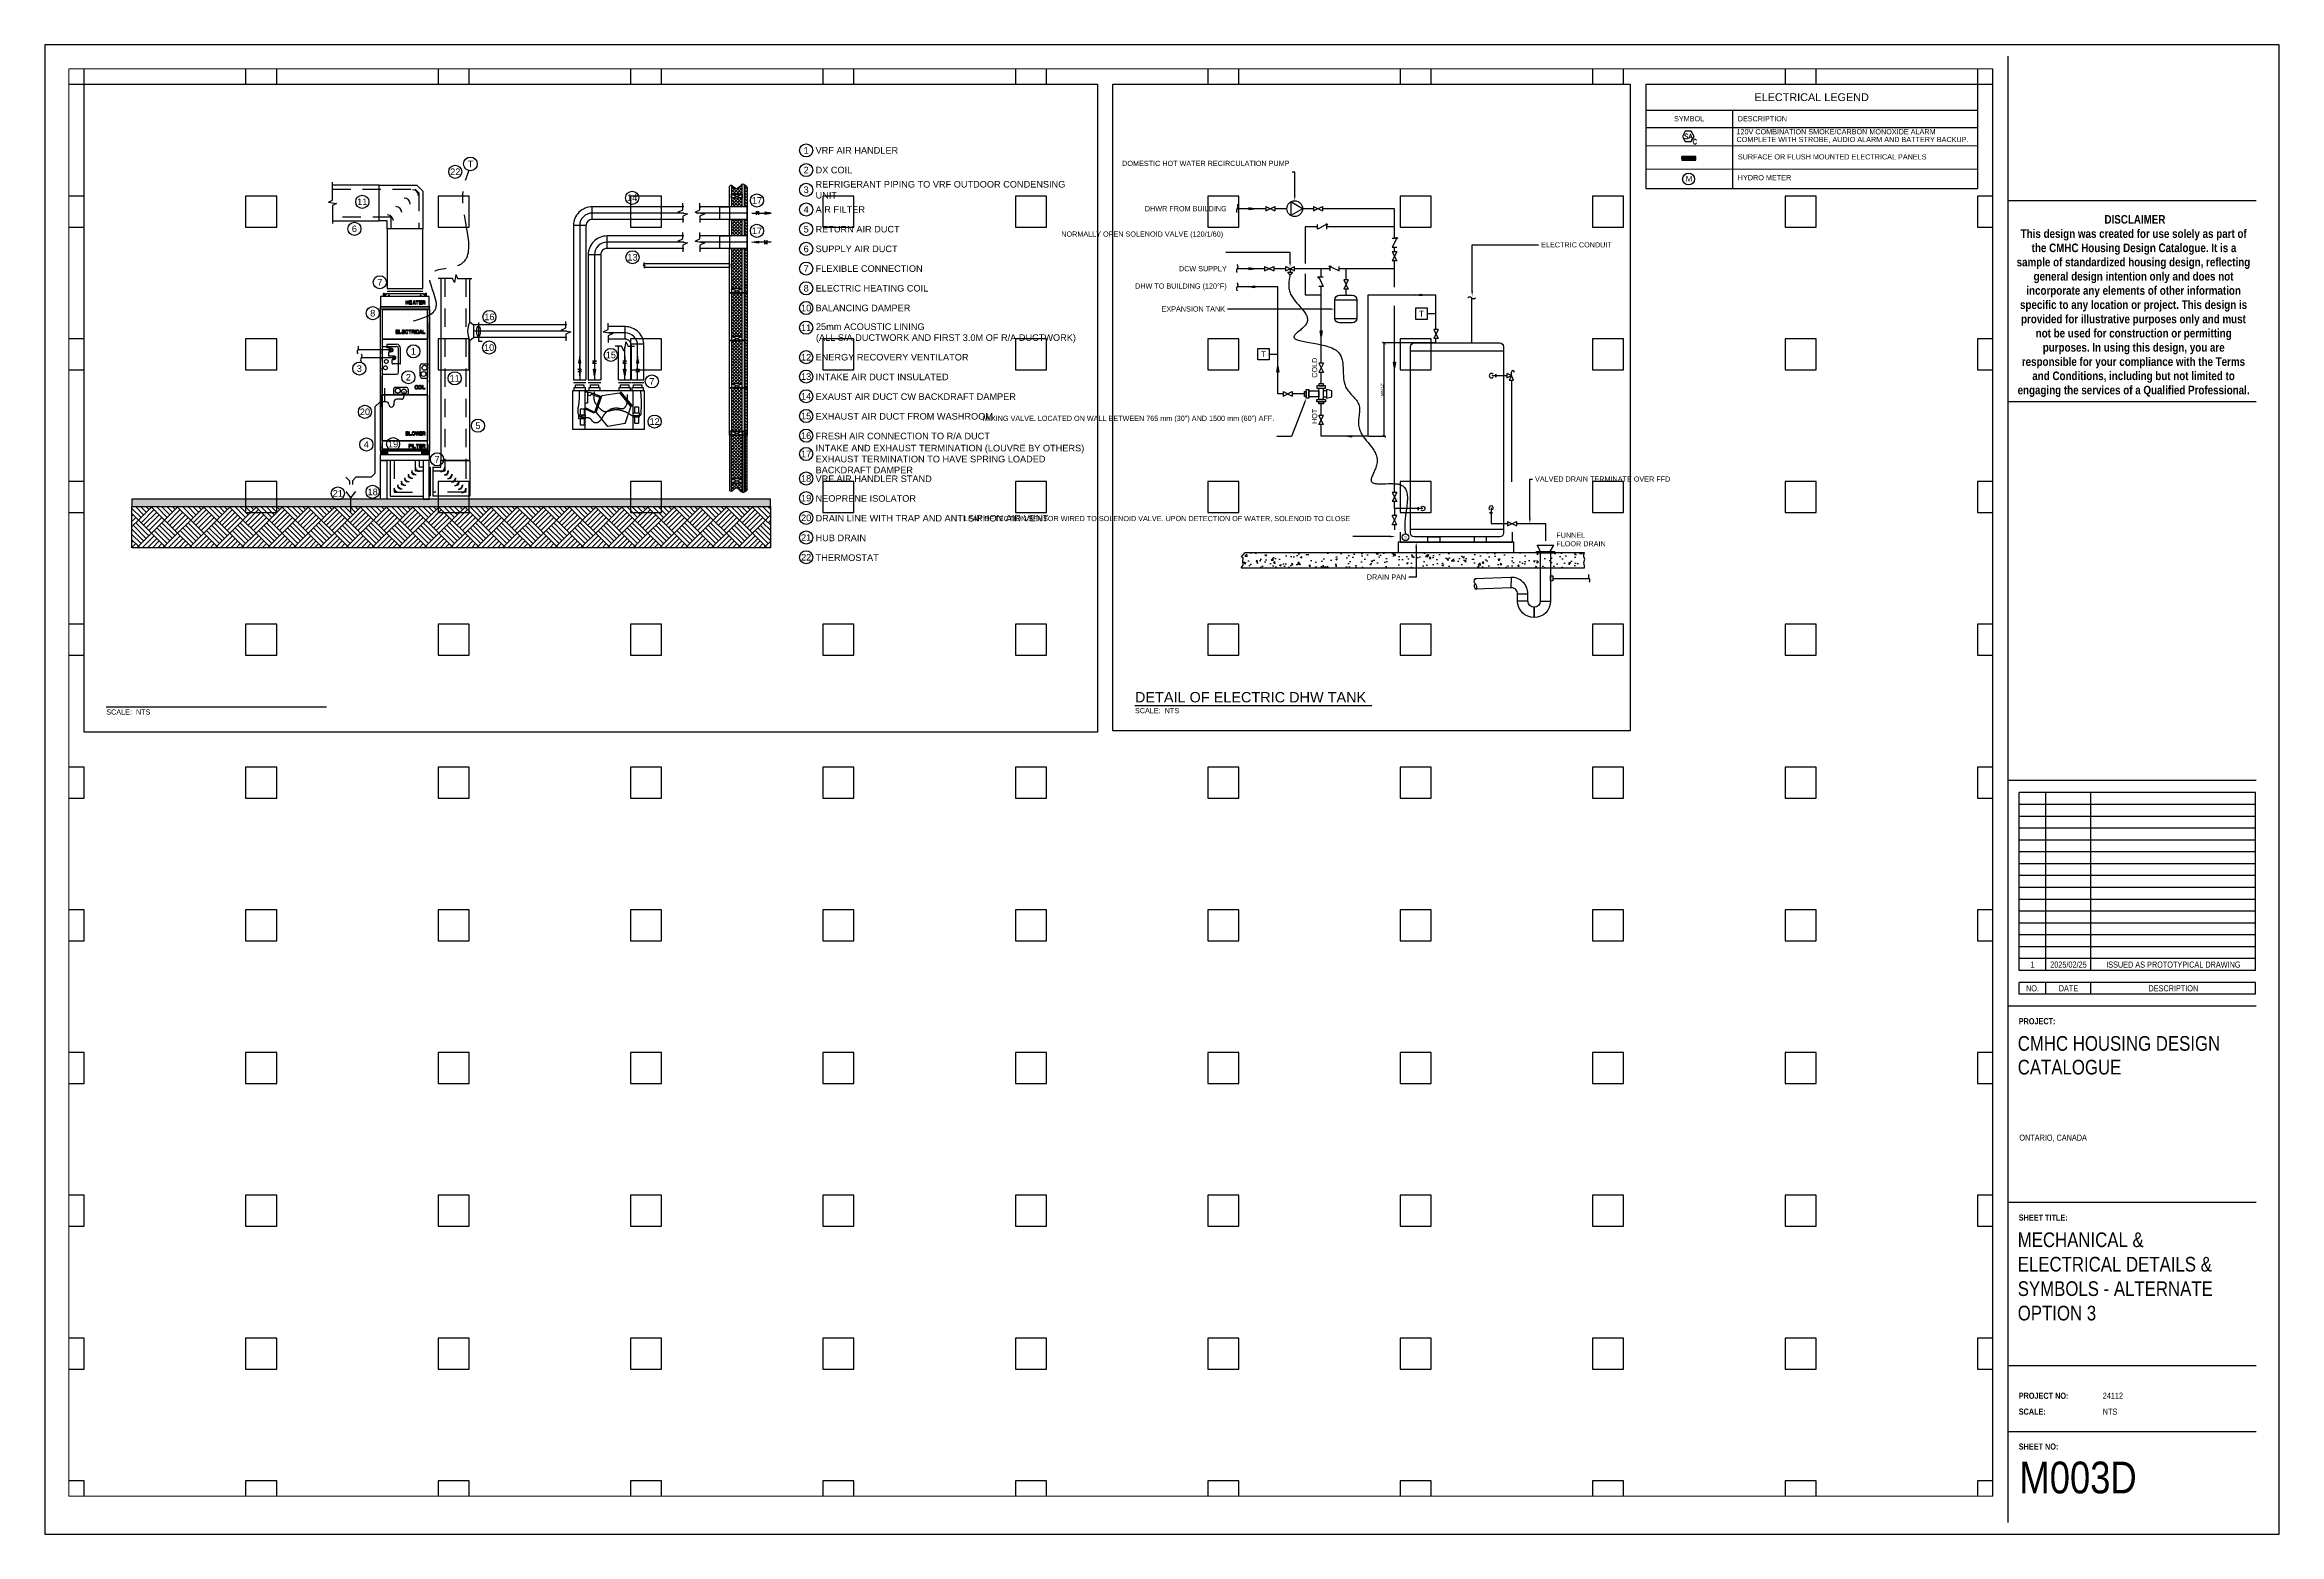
# Paper-space layout 'M003D COVER ALTERNATE OPTION 3' of a CAD drawing. Header units: millimetres. Extents: x 0 to 914, y 0 to 610.
# The model-space entities are those that its viewports show. They can reach past a viewport. Long polylines and large blocks are cut down to what shows.
import ezdxf
from ezdxf import colors
from ezdxf.entities.mleader import LeaderData, LeaderLine
from ezdxf.enums import TextEntityAlignment as Align
from ezdxf.lldxf.tags import DXFTag
from ezdxf.math import Vec2, Vec3

# ---------------------------------------------------------------- set-up
doc = ezdxf.new("R2010")
doc.units = ezdxf.units.MM
doc.header["$LTSCALE"] = 25
for name, pattern in [('schedules_symbols_notes$0$CENTER2', [1.125, 0.75, -0.125, 0.125, -0.125]), ('schedules_symbols_notes$0$DCW', [1.5, 1, -0.2, 0.1, -0.2]), ('schedules_symbols_notes$0$DHW', [1.7, 1, -0.2, 0.1, -0.1, 0.1, -0.2]), ('schedules_symbols_notes$0$DHWR', [1.9, 1, -0.2, 0.1, -0.1, 0.1, -0.1, 0.1, -0.2]), ('schedules_symbols_notes$0$HIDDEN', [0.375, 0.25, -0.125]), ('schedules_symbols_notes$0$HIDDEN2', [0.1875, 0.125, -0.0625])]:
    doc.linetypes.add(name, pattern=pattern)
for name, color, linetype in [('schedules_symbols_notes$0$E-FA', 2, 'Continuous'), ('schedules_symbols_notes$0$E-POWER', 2, 'Continuous'), ('schedules_symbols_notes$0$E-TEXT', 11, 'Continuous'), ('schedules_symbols_notes$0$M-ANNO', 11, 'Continuous'), ('schedules_symbols_notes$0$M-CENTER', 33, 'schedules_symbols_notes$0$CENTER2'), ('schedules_symbols_notes$0$M-CONTROL CYAN', 4, 'Continuous'), ('schedules_symbols_notes$0$M-CONTROLWIRING', 140, 'schedules_symbols_notes$0$CENTER2'), ('schedules_symbols_notes$0$M-DETAIL CLR11', 11, 'Continuous'), ('schedules_symbols_notes$0$M-DETAIL CLR12', 12, 'Continuous'), ('schedules_symbols_notes$0$M-DETAIL CLR4', 4, 'Continuous'), ('schedules_symbols_notes$0$M-EQUIPMENT', 3, 'Continuous'), ('schedules_symbols_notes$0$M-HVAC-EXHS-DUCT', 5, 'Continuous'), ('schedules_symbols_notes$0$M-HVAC-RETN-DUCT', 1, 'Continuous'), ('schedules_symbols_notes$0$M-HVAC-SUPP-DUCT', 4, 'Continuous'), ('schedules_symbols_notes$0$M-HVAC-TSTAT', 4, 'Continuous'), ('schedules_symbols_notes$0$M-PIPE-REFR', 3, 'Continuous'), ('schedules_symbols_notes$0$M-SENSOR', 1, 'Continuous'), ('schedules_symbols_notes$0$P-COND-DRAIN', 3, 'schedules_symbols_notes$0$CONDENSATE_DRAIN'), ('T-TLB', 11, 'Continuous'), ('titleblock$0$T-TLB', 11, 'Continuous')]:
    doc.layers.add(name, color=color, linetype=linetype)
doc.styles.add('Arial Narrow', font='ARIALN.TTF', dxfattribs={"height": 13})
doc.styles.add('Arial Narrow_1', font='ARIALN.TTF', dxfattribs={"height": 6})
doc.styles.add('Arial Narrow_2', font='ARIALN.TTF', dxfattribs={"height": 2.5})
doc.styles.add('schedules_symbols_notes$0$RDZENG', font='micross.ttf', dxfattribs={"height": 2})
doc.styles.add('schedules_symbols_notes$0$RDZENG_0.25', font='micross.ttf', dxfattribs={"height": 4})
doc.styles.add('schedules_symbols_notes$0$RDZENG_1', font='micross.ttf', dxfattribs={"height": 0.083333})
doc.styles.add('schedules_symbols_notes$0$ROMANS', font='ROMANS.SHX')
doc.styles.add('schedules_symbols_notes$0$Standard', font='arial.ttf')
doc.styles.add('titleblock$0$Arial Narrow', font='ARIALN.TTF', dxfattribs={"height": 13})
doc.styles.add('titleblock$0$Arial Narrow_1', font='ARIALN.TTF', dxfattribs={"height": 6})
doc.styles.add('titleblock$0$Arial Narrow_2', font='ARIALN.TTF', dxfattribs={"height": 2.5})
doc.styles.add('titleblock$0$Arial Narrow_B', font='ARIALNB.TTF', dxfattribs={"height": 2})
doc.styles.add('titleblock$0$Arial Narrow_B_1', font='ARIALNB.TTF', dxfattribs={"height": 2.5})
tags = doc.linetypes.add('schedules_symbols_notes$0$CONDENSATE_DRAIN', pattern='A,2,-0.2,["CD",schedules_symbols_notes$0$Standard,S=0.08,R=0,X=-0.08,Y=-0.04],-0.2', length=2.4).pattern_tags.tags
tags[6] = DXFTag(74, 10)
doc.dimstyles.new('schedules_symbols_notes$0$RDZ Detail Dimension', dxfattribs={"dimtxt": 2, "dimasz": 2.5, "dimexe": 1.25, "dimexo": 0.625, "dimtad": 1, "dimtxsty": 'schedules_symbols_notes$0$Standard', "dimblk": 'schedules_symbols_notes$0$_ArchTick', "dimcen": 2.5, "dimadec": 0, "dimazin": 0, "dimtfac": 1, "dimtmove": 0, "dimatfit": 3, "dimfxl": 1, "dimarcsym": 0})

psp = doc.layouts.new('M003D COVER ALTERNATE OPTION 3')

# ---------------------------------------------------------------- texts
at = {"layer": 'T-TLB', "lineweight": 9, "attachment_point": 1}
for s, insert, char_height, width, style in [('MECHANICAL & ELECTRICAL DETAILS & SYMBOLS - ALTERNATE OPTION 3', (807.37, 123.54), 6, 94.9633, 'Arial Narrow_1'), ('24112', (842.16, 57.97), 2.5, 11.6245, 'Arial Narrow_2'), ('NTS', (842.16, 51.46), 2.5, 24.717, 'Arial Narrow_2'), ('M003D', (808.06, 29.75), 13, 42.0886, 'Arial Narrow')]:
    psp.add_mtext(s, dxfattribs=dict(at, insert=insert, char_height=char_height, width=width, style=style))

msp = doc.modelspace()

# ---------------------------------------------------------------- texts
at = {"layer": 'schedules_symbols_notes$0$E-FA', "style": 'schedules_symbols_notes$0$ROMANS'}
for s, p in [('SA', (-127308, 89539)), ('C', (-127178, 89436))]:
    msp.add_text(s, height=97.3, dxfattribs=at).set_placement(p, align=Align.MIDDLE)
at = {"layer": 'schedules_symbols_notes$0$E-TEXT', "attachment_point": 1}
for s, insert, char_height, width, line_spacing_factor, style in [('{\\fSansSerif|b0|i0|c2|p2;120V COMBINATION SMOKE/CARBON MONOXIDE ALARM COMPLETE WITH STROBE, AUDIO ALARM AND BATTERY BACKUP.}', (-126361, 89682), 101.6, 4559.9, 0.9, 'schedules_symbols_notes$0$Standard'), ('{\\fSansSerif|b0|i0|c2|p2;SURFACE OR FLUSH MOUNTED ELECTRICAL PANELS}', (-126334, 89189), 101.6, 6201.4, 0.899998, 'schedules_symbols_notes$0$ROMANS'), ('{\\fSansSerif|b0|i0|c2|p2;M}', (-127356, 88759), 108.07, 6201.4, 0.899998, 'schedules_symbols_notes$0$ROMANS'), ('{\\fSansSerif|b0|i0|c2|p2;HYDRO METER}', (-126334, 88781), 101.6, 6201.4, 0.899998, 'schedules_symbols_notes$0$ROMANS')]:
    msp.add_mtext(s, dxfattribs=dict(at, insert=insert, char_height=char_height, width=width, line_spacing_factor=line_spacing_factor, style=style))
at = {"layer": 'schedules_symbols_notes$0$M-ANNO'}
for s, insert, char_height, width, attachment_point, style in [('{\\fMicrosoft Sans Serif|b0|i0|c0|p34;\\C256;ELECTRICAL LEGEND}', (-124885, 90309), 152.4, 6210.07, 5, 'schedules_symbols_notes$0$Standard'), ('DESCRIPTION', (-126337, 89886), 101.6, 4608.47, 4, 'schedules_symbols_notes$0$Standard'), ('VRF AIR HANDLER', (-144449, 89265), 129.03, 7007.26, 4, 'schedules_symbols_notes$0$RDZENG_0.25'), ('REFRIGERANT PIPING TO VRF OUTDOOR CONDENSING UNIT', (-144449, 88491), 129.03, 5001.16, 4, 'schedules_symbols_notes$0$RDZENG_0.25'), ('DX COIL', (-144449, 88878), 129, 7007.26, 4, 'schedules_symbols_notes$0$RDZENG_0.25'), ('AIR FILTER', (-144449, 88104), 129, 7007.26, 4, 'schedules_symbols_notes$0$RDZENG_0.25'), ('RETURN AIR DUCT', (-144449, 87717), 129.03, 7007.26, 4, 'schedules_symbols_notes$0$RDZENG_0.25'), ('SUPPLY AIR DUCT', (-144449, 87330), 129.03, 7007.26, 4, 'schedules_symbols_notes$0$RDZENG_0.25'), ('FLEXIBLE CONNECTION', (-144449, 86943), 129.03, 7007.26, 4, 'schedules_symbols_notes$0$RDZENG_0.25'), ('ELECTRIC HEATING COIL', (-144449, 86556), 129.03, 7007.26, 4, 'schedules_symbols_notes$0$RDZENG_0.25'), ('BALANCING DAMPER', (-144449, 86169), 129.03, 7007.26, 4, 'schedules_symbols_notes$0$RDZENG_0.25'), ('25mm ACOUSTIC LINING\\P(ALL S/A DUCTWORK AND FIRST 3.0M OF R/A DUCTWORK)', (-144442, 85676), 129.03, 7007.26, 4, 'schedules_symbols_notes$0$RDZENG_0.25'), ('ENERGY RECOVERY VENTILATOR', (-144449, 85202), 129.03, 7007.26, 4, 'schedules_symbols_notes$0$RDZENG_0.25'), ('INTAKE AIR DUCT INSULATED', (-144449, 84814), 129.03, 7007.26, 4, 'schedules_symbols_notes$0$RDZENG_0.25'), ('EXAUST AIR DUCT CW BACKDRAFT DAMPER', (-144449, 84427), 129.03, 7007.26, 4, 'schedules_symbols_notes$0$RDZENG_0.25'), ('EXHAUST AIR DUCT FROM WASHROOM', (-144449, 84040), 129.03, 7007.26, 4, 'schedules_symbols_notes$0$RDZENG_0.25'), ('FRESH AIR CONNECTION TO R/A DUCT', (-144449, 83653), 129.03, 7007.26, 4, 'schedules_symbols_notes$0$RDZENG_0.25'), ('INTAKE AND EXHAUST TERMINATION (LOUVRE BY OTHERS)\\PEXHAUST TERMINATION TO HAVE SPRING LOADED BACKDRAFT DAMPER', (-144449, 83201), 129.03, 5348.37, 4, 'schedules_symbols_notes$0$RDZENG_0.25'), ('VRF AIR HANDLER STAND', (-144449, 82814), 129.03, 7007.26, 4, 'schedules_symbols_notes$0$RDZENG_0.25'), ('NEOPRENE ISOLATOR', (-144449, 82427), 129.03, 7007.26, 4, 'schedules_symbols_notes$0$RDZENG_0.25'), ('DRAIN LINE WITH TRAP AND ANTI SIPHON AIR VENT', (-144449, 82039), 129.03, 7007.26, 4, 'schedules_symbols_notes$0$RDZENG_0.25'), ('HUB DRAIN', (-144449, 81652), 129, 7007.26, 4, 'schedules_symbols_notes$0$RDZENG_0.25'), ('THERMOSTAT', (-144449, 81265), 129, 7007.26, 4, 'schedules_symbols_notes$0$RDZENG_0.25')]:
    msp.add_mtext(s, dxfattribs=dict(at, insert=insert, char_height=char_height, width=width, attachment_point=attachment_point, style=style))

# ---------------------------------------------------------------- blocks, each defined once
blk = doc.blocks.new('titleblock')
at = {"layer": 'titleblock$0$T-TLB'}
for p, q in [((36, 24), (0, 24)), ((0, 24), (0, 0)), ((31.625, 23.813), (31.625, 0.188)), ((36, 0), (36, 24)), ((35.625, 21.486), (31.625, 21.486)), ((35.625, 18.248), (31.625, 18.248)), ((35.625, 12.145), (31.625, 12.145)), ((35.619, 11.95), (31.808, 11.95)), ((31.808, 9.084), (31.808, 11.95)), ((32.239, 9.084), (32.239, 11.95)), ((32.966, 9.084), (32.966, 11.95)), ((35.619, 9.084), (35.619, 11.95)), ((35.619, 11.758), (31.808, 11.758)), ((35.619, 11.567), (31.808, 11.567)), ((35.619, 11.376), (31.808, 11.376)), ((35.619, 11.185), (31.808, 11.185)), ((35.619, 10.994), (31.808, 10.994)), ((35.619, 10.803), (31.808, 10.803)), ((35.619, 10.612), (31.808, 10.612)), ((35.619, 10.421), (31.808, 10.421)), ((35.619, 10.23), (31.808, 10.23)), ((35.619, 10.039), (31.808, 10.039)), ((35.619, 9.848), (31.808, 9.848)), ((35.619, 9.657), (31.808, 9.657)), ((35.619, 9.466), (31.808, 9.466)), ((35.619, 9.275), (31.808, 9.275)), ((35.619, 9.084), (31.808, 9.084)), ((32.239, 8.893), (31.808, 8.893)), ((31.808, 8.702), (31.808, 8.893)), ((32.239, 8.702), (31.808, 8.702)), ((32.966, 8.893), (32.239, 8.893)), ((32.239, 8.702), (32.239, 8.893)), ((32.966, 8.702), (32.239, 8.702)), ((35.619, 8.893), (32.966, 8.893)), ((32.966, 8.702), (32.966, 8.893)), ((35.619, 8.702), (32.966, 8.702)), ((35.619, 8.702), (35.619, 8.893)), ((35.625, 8.511), (31.625, 8.511)), ((35.625, 5.348), (31.625, 5.348)), ((35.625, 2.712), (31.625, 2.712)), ((31.625, 1.656), (35.625, 1.656)), ((0, 0), (36, 0))]:
    blk.add_line(p, q, dxfattribs=at)
at = {"layer": 'titleblock$0$T-TLB', "lineweight": 9, "attachment_point": 1}
for s, insert, char_height, width, style in [('DISCLAIMER', (33.183, 21.255), 0.1378, 1.20253, 'titleblock$0$Arial Narrow_B'), ('This design was created for use solely as part of ', (31.834, 21.025), 0.1378, 4.52605, 'titleblock$0$Arial Narrow_B'), ('sample of standardized housing design, reflecting ', (31.768, 20.567), 0.1378, 4.6744, 'titleblock$0$Arial Narrow_B'), ('the CMHC Housing Design Catalogue. It is a ', (32.011, 20.796), 0.1378, 4.09996, 'titleblock$0$Arial Narrow_B'), ('general design intention only and does not ', (32.042, 20.338), 0.1378, 4.02105, 'titleblock$0$Arial Narrow_B'), ('specific to any location or project. This design is ', (31.823, 19.88), 0.1378, 4.5513, 'titleblock$0$Arial Narrow_B'), ('incorporate any elements of other information ', (31.925, 20.109), 0.1378, 4.30512, 'titleblock$0$Arial Narrow_B'), ('provided for illustrative purposes only and must ', (31.839, 19.65), 0.1378, 4.51343, 'titleblock$0$Arial Narrow_B'), ('not be used for construction or permitting ', (32.076, 19.421), 0.1378, 3.94215, 'titleblock$0$Arial Narrow_B'), ('purposes. In using this design, you are ', (32.19, 19.192), 0.1378, 3.6644, 'titleblock$0$Arial Narrow_B'), ('responsible for your compliance with the Terms ', (31.852, 18.963), 0.1378, 4.48187, 'titleblock$0$Arial Narrow_B'), ('and Conditions, including but not limited to  ', (32.021, 18.734), 0.1378, 4.12837, 'titleblock$0$Arial Narrow_B'), ('engaging the services of a Qualified Professional.', (31.784, 18.505), 0.1378, 4.59233, 'titleblock$0$Arial Narrow_B'), ('PROJECT:', (31.802, 8.316), 0.0984, 0.69122, 'titleblock$0$Arial Narrow_B_1'), ('CMHC HOUSING DESIGN', (31.786, 8.027), 0.23622, 3.99896, 'titleblock$0$Arial Narrow_1'), ('CATALOGUE', (31.786, 7.645), 0.2362, 2.04525, 'titleblock$0$Arial Narrow_1'), ('ONTARIO, CANADA', (31.812, 6.44), 0.09843, 1.26881, 'titleblock$0$Arial Narrow_2'), ('SHEET TITLE:', (31.802, 5.152), 0.09843, 0.92478, 'titleblock$0$Arial Narrow_B_1'), ('PROJECT NO:', (31.802, 2.282), 0.09843, 0.93425, 'titleblock$0$Arial Narrow_B_1'), ('SCALE:', (31.802, 2.026), 0.0984, 0.50816, 'titleblock$0$Arial Narrow_B_1'), ('SHEET NO:', (31.802, 1.463), 0.0984, 0.74487, 'titleblock$0$Arial Narrow_B_1')]:
    blk.add_mtext(s, dxfattribs=dict(at, insert=insert, char_height=char_height, width=width, style=style))
at = {"layer": 'titleblock$0$T-TLB', "attachment_point": 2, "line_spacing_factor": 0.974696}
for s, insert, char_height, width, style in [('1', (32.024, 9.228), 0.0984, 0.24054, 'titleblock$0$Arial Narrow'), ('2025/02/25', (32.603, 9.228), 0.0984, 0.36263, 'titleblock$0$Arial Narrow'), ('ISSUED AS PROTOTYPICAL DRAWING', (34.293, 9.228), 0.09843, 2.07395, 'titleblock$0$Arial Narrow'), ('NO.', (32.024, 8.846), 0.0984, 0.24054, 'titleblock$0$Arial Narrow_2'), ('DATE', (32.603, 8.846), 0.0984, 0.36263, 'titleblock$0$Arial Narrow_2'), ('DESCRIPTION', (34.293, 8.846), 0.09843, 0.92712, 'titleblock$0$Arial Narrow_2')]:
    blk.add_mtext(s, dxfattribs=dict(at, insert=insert, char_height=char_height, width=width, style=style))
blk = doc.blocks.new('*U320')
at = {"layer": 'Defpoints'}
blk.add_lwpolyline([(-304.8, -304.8), (304.8, -304.8), (304.8, 304.8), (-304.8, 304.8)], close=True, dxfattribs=at)
blk = doc.blocks.new('*U337')
at = {"layer": 'Defpoints', "color": 0, "linetype": 'ByBlock', "lineweight": -2, "transparency": 16777216}
for p in [(0, 28041), (3780, 28041), (7559, 28041), (11339, 28041), (15118, 28041), (18898, 28041), (22677, 28041), (26457, 28041), (30236, 28041), (34016, 28041), (37795, 28041), (0, 25237), (3780, 25237), (7559, 25237), (11339, 25237), (15118, 25237), (18898, 25237), (22677, 25237), (26457, 25237), (30236, 25237), (34016, 25237), (37795, 25237), (0, 22433), (3780, 22433), (7559, 22433), (11339, 22433), (15118, 22433), (18898, 22433), (22677, 22433), (26457, 22433), (30236, 22433), (34016, 22433), (37795, 22433), (0, 19629), (3780, 19629), (7559, 19629), (11339, 19629), (15118, 19629), (18898, 19629), (22677, 19629), (26457, 19629), (30236, 19629), (34016, 19629), (37795, 19629), (0, 16825), (3780, 16825), (7559, 16825), (11339, 16825), (15118, 16825), (18898, 16825), (22677, 16825), (26457, 16825), (30236, 16825), (34016, 16825), (37795, 16825), (0, 14021), (3780, 14021), (7559, 14021), (11339, 14021), (15118, 14021), (18898, 14021), (22677, 14021), (26457, 14021), (30236, 14021), (34016, 14021), (37795, 14021), (0, 11216), (3780, 11216), (7559, 11216), (11339, 11216), (15118, 11216), (18898, 11216), (22677, 11216), (26457, 11216), (30236, 11216), (34016, 11216), (37795, 11216), (0, 8412), (3780, 8412), (7559, 8412), (11339, 8412), (15118, 8412), (18898, 8412), (22677, 8412), (26457, 8412), (30236, 8412), (34016, 8412), (37795, 8412), (0, 5608), (3780, 5608), (7559, 5608), (11339, 5608), (15118, 5608), (18898, 5608), (22677, 5608), (26457, 5608), (30236, 5608), (34016, 5608), (37795, 5608), (0, 2804), (3780, 2804), (7559, 2804), (11339, 2804), (15118, 2804), (18898, 2804), (22677, 2804), (26457, 2804), (30236, 2804), (34016, 2804), (37795, 2804), (0, 0), (3780, 0), (7559, 0), (11339, 0), (15118, 0), (18898, 0), (22677, 0), (26457, 0), (30236, 0), (34016, 0), (37795, 0)]:
    blk.add_blockref('*U320', p, dxfattribs=at)
blk = doc.blocks.new('schedules_symbols_notes$0$A$C5ACE41DD')
h = blk.add_hatch()
h.set_pattern_fill('ANSI31', color=256, scale=10, style=0)
h.set_pattern_definition([(45, (-14703.144, -5394.925), (-22.45064, 22.45064), [])])
edge = h.paths.add_edge_path()
edge.add_line((-156, 902), (-156, 0))
edge.add_line((-156, 0), (-125, 0))
edge.add_line((-125, 0), (-125, 935))
h = blk.add_hatch()
h.set_pattern_fill('INSULATION', color=256, scale=10, style=0)
h.set_pattern_definition([(45, (-14703.144, -5394.925), (-25.14472, 25.14472), []), (135, (-14703.144, -5394.925), (-25.14472, -25.14472), [])])
h.paths.add_polyline_path([(82, 734), (-82, 734), (-82, 63), (82, 63)])
edge = h.paths.add_edge_path()
edge.add_line((82, 796), (82, 928))
edge.add_spline(control_points=[(82, 928), (62, 917), (-2, 833), (-52, 930), (-82, 945)], knot_values=[91.647441, 91.647441, 91.647441, 91.647441, 165.163231, 279.58537, 279.58537, 279.58537, 279.58537], degree=3, periodic=0)
edge.add_line((-82, 945), (-82, 796))
edge.add_line((-82, 796), (82, 796))
for p, q in [((82, 734), (-82, 796)), ((82, 796), (-82, 734)), ((82, 63), (-82, 0)), ((82, 0), (-82, 63))]:
    blk.add_line(p, q)
for points in [[(-156, 902), (-156, 0), (-125, 0), (-125, 935)], [(-113, 943), (-113, 2), (-82, 2), (-82, 945)], [(82, 928), (82, 0), (113, 0), (113, 913)]]:
    blk.add_lwpolyline(points)
for points in [[(82, 796), (-82, 796), (-82, 734), (82, 734)], [(82, 0), (-82, 0), (-82, 63), (82, 63)]]:
    blk.add_lwpolyline(points, close=True)
blk.add_spline([(-156, 902), (-93, 948), (14, 879), (103, 928), (113, 913)], degree=3)
blk = doc.blocks.new('schedules_symbols_notes$0$A$C5ACE41D7')
h = blk.add_hatch()
h.set_pattern_fill('ANSI31', color=256, scale=10, style=0)
h.set_pattern_definition([(45, (-14703.144, -6128.736), (-22.45064, 22.45064), [])])
edge = h.paths.add_edge_path()
edge.add_line((-156, 0), (-156, -734))
edge.add_line((-156, -734), (-125, -734))
edge.add_line((-125, -734), (-125, 0))
h = blk.add_hatch()
h.set_pattern_fill('INSULATION', color=256, scale=10, style=0)
h.set_pattern_definition([(45, (-14703.144, -6128.736), (-25.14472, 25.14472), []), (135, (-14703.144, -6128.736), (-25.14472, -25.14472), [])])
h.paths.add_polyline_path([(82, 0), (-82, 0), (-82, -671), (82, -671)])
for p, q in [((113, 0), (-156, 0)), ((82, -671), (-82, -734)), ((82, -734), (-82, -671))]:
    blk.add_line(p, q)
for points in [[(-156, 0), (-156, -734), (-125, -734), (-125, 0)], [(-113, 0), (-113, -732), (-82, -732), (-82, 0)], [(-82, 0), (82, 0)], [(82, 0), (82, -734), (113, -734), (113, 0)]]:
    blk.add_lwpolyline(points)
blk.add_lwpolyline([(82, -734), (-82, -734), (-82, -671), (82, -671)], close=True)
blk = doc.blocks.new('schedules_symbols_notes$0$KEYED NOTE_0.25')
at = {"layer": 'schedules_symbols_notes$0$M-ANNO'}
blk.add_circle((0, 0), 4, dxfattribs=at)
at = {"layer": 'schedules_symbols_notes$0$M-ANNO', "style": 'schedules_symbols_notes$0$RDZENG_0.25'}
blk.add_attdef('#', text='', height=4, dxfattribs=at).set_placement((0, 0), align=Align.MIDDLE_CENTER)
blk = doc.blocks.new('*U168')
for p, q in [((2, 0), (-2, 0)), ((3.5, -3), (2, 0)), ((4.5, 3), (3.5, -3)), ((4.5, 3), (6, 0)), ((6, 0), (10, 0))]:
    blk.add_line(p, q)
at = {"layer": 'Defpoints', "color": 123}
for p, q in [((0, 0), (0, -0.6)), ((8, 0), (8, -0.6))]:
    blk.add_line(p, q, dxfattribs=at)
blk = doc.blocks.new('*U176')
at = {"layer": 'schedules_symbols_notes$0$M-ANNO'}
blk.add_line((8.5, 9.81), (93.64, 9.81), dxfattribs=at)
at = {"layer": 'schedules_symbols_notes$0$M-ANNO', "style": 'schedules_symbols_notes$0$RDZENG'}
blk.add_attdef('SCALE', text='', height=2, dxfattribs=at).set_placement((8.5, 8.81), align=Align.TOP_LEFT)
blk.add_attdef('DETAILNAME', text='', height=4, dxfattribs=at).set_placement((8.5, 9.81), align=Align.BOTTOM_LEFT)
blk = doc.blocks.new('*U175')
blk.add_line((-6.9, 2), (6.9, 2))
at = {"color": 11}
blk.add_line((-6.9, 1), (6.9, 1), dxfattribs=at)
blk = doc.blocks.new('schedules_symbols_notes$0$A$C56AC6403')
at = {"color": 11}
for p, q in [((0, 3), (1.125, 3)), ((3, 0), (3, 1.125))]:
    blk.add_line(p, q, dxfattribs=at)
for centre, radius in [((0, 0), 3), ((1.125, 1.125), 1.875)]:
    blk.add_arc(centre, radius, 0, 90, dxfattribs=at)
blk = doc.blocks.new('*U177')
blk.add_line((-5.625, 2), (5.625, 2))
at = {"color": 11}
blk.add_line((-5.625, 1), (5.625, 1), dxfattribs=at)
blk = doc.blocks.new('schedules_symbols_notes$0$A$C329E3B9B')
at = {"color": 12, "linetype": 'Continuous'}
for p, q in [((-16.5, 119.5), (-16.5, 121.6)), ((-16.5, 121.6), (-15.6, 121.6)), ((-16.5, 121.6), (-15.6, 121.6)), ((-16.5, 119.5), (-16.5, 121.6)), ((-16.4, 119.5), (-16.4, 121.6)), ((-16, 119.5), (-14, 121.5)), ((-15.6, 120.3), (-14.3, 121.6)), ((-15.6, 119.9), (-15.6, 121.6)), ((-15.6, 120.3), (-15.6, 121.6)), ((-15.6, 120.3), (-14.3, 121.6)), ((-14.3, 121.6), (-13.9, 121.6)), ((-14.3, 121.6), (-13.9, 121.6)), ((-13.9, 121.6), (-13.9, 121.5)), ((-13.9, 121.6), (-13.9, 121.5)), ((-13.8, 121.6), (13.8, 121.6)), ((-13.8, 121.6), (13.8, 121.6)), ((13.9, 121.6), (14.3, 121.6)), ((13.9, 121.5), (13.9, 121.6)), ((13.9, 121.5), (13.9, 121.6)), ((13.9, 121.6), (14.3, 121.6)), ((14, 121.5), (16, 119.5)), ((14.3, 121.6), (15.6, 120.3)), ((14.3, 121.6), (15.6, 120.3)), ((15.6, 121.6), (15.6, 119.9)), ((16.5, 121.6), (15.6, 121.6)), ((16.5, 121.6), (15.6, 121.6)), ((15.6, 121.6), (15.6, 120.3)), ((16.4, 121.6), (16.4, 119.5)), ((16.5, 119.5), (16.5, 121.6)), ((16.5, 119.5), (16.5, 121.6)), ((-19, 111.4), (-18.9, 111.4)), ((-16.6, 111.5), (-18.9, 111.5)), ((-18.9, 109.8), (-18.9, 111.4)), ((-18.9, 111.4), (-18.9, 111.4)), ((-18.9, 109.8), (-18.9, 109.6)), ((-18.9, 0.1), (-18.9, 109.6)), ((-16.5, 109.5), (-18.6, 109.5)), ((-17.6, 109.4), (-17.7, 109.4)), ((-17.6, 109.4), (-17.6, 5.3)), ((-17.5, 105.2), (-17.6, 105.2)), ((-17.5, 104.7), (-17.6, 104.7)), ((-17.5, 109.3), (-17.5, 86.4)), ((-17.5, 109.3), (-17.4, 109.3)), ((-17.4, 109.4), (-17.4, 109.5)), ((-17.4, 109.4), (-17.4, 109.3)), ((17.4, 109.4), (-17.4, 109.4)), ((-17.4, 86.5), (-17.4, 109.3)), ((-17.4, 109.3), (17.4, 109.3)), ((-16.6, 119.5), (-16.6, 119.5)), ((16.6, 119.5), (-16.6, 119.5)), ((-16.5, 119.5), (-16.6, 119.5)), ((-16.6, 119.5), (-16.6, 119.5)), ((-16.5, 109.5), (-16.5, 109.5)), ((16.5, 109.5), (-16.5, 109.5)), ((-16.4, 120.3), (-15.6, 120.3)), ((0.6, 116.1), (0.6, 113.4)), ((0.6, 116.1), (1, 116.1)), ((0.6, 113.4), (1, 113.4)), ((1, 115), (1, 116.1)), ((2.3, 115), (1, 115)), ((1, 113.4), (1, 114.7)), ((1, 114.7), (2.3, 114.7)), ((2.3, 115), (2.3, 116.1)), ((2.6, 116.1), (2.3, 116.1)), ((2.3, 113.4), (2.3, 114.7)), ((2.6, 113.4), (2.3, 113.4)), ((2.6, 116.1), (2.6, 113.4)), ((3.4, 116.1), (3.4, 113.4)), ((5.4, 116.1), (3.4, 116.1)), ((3.4, 113.4), (5.4, 113.4)), ((3.7, 115), (3.7, 115.7)), ((3.7, 115.7), (5.4, 115.7)), ((5.1, 115), (3.7, 115)), ((3.7, 113.8), (3.7, 114.7)), ((3.7, 114.7), (5.1, 114.7)), ((5.4, 113.8), (3.7, 113.8)), ((5.1, 114.7), (5.1, 115)), ((5.4, 115.7), (5.4, 116.1)), ((5.4, 113.4), (5.4, 113.8)), ((7, 116.1), (6.1, 113.4)), ((6.1, 113.4), (6.4, 113.4)), ((6.4, 113.4), (6.6, 114.1)), ((6.6, 114.1), (7.7, 114.1)), ((6.7, 114.3), (7.2, 115.8)), ((7.7, 114.3), (6.7, 114.3)), ((7.4, 116.1), (7, 116.1)), ((7.2, 115.8), (7.7, 114.3)), ((8.3, 113.4), (7.4, 116.1)), ((7.7, 114.1), (8, 113.4)), ((8, 113.4), (8.3, 113.4)), ((8.4, 116.1), (8.4, 115.8)), ((10.4, 116.1), (8.4, 116.1)), ((8.4, 115.8), (9.2, 115.8)), ((9.2, 115.8), (9.2, 113.4)), ((9.2, 113.4), (9.6, 113.4)), ((9.6, 113.4), (9.6, 115.8)), ((9.6, 115.8), (10.4, 115.8)), ((10.4, 115.8), (10.4, 116.1)), ((11, 116.1), (11, 113.4)), ((13, 116.1), (11, 116.1)), ((11, 113.4), (13, 113.4)), ((11.3, 115), (11.3, 115.7)), ((11.3, 115.7), (13, 115.7)), ((12.8, 115), (11.3, 115)), ((11.3, 113.8), (11.3, 114.7)), ((11.3, 114.7), (12.8, 114.7)), ((13, 113.8), (11.3, 113.8)), ((12.8, 114.7), (12.8, 115)), ((13, 115.7), (13, 116.1)), ((13, 113.4), (13, 113.8)), ((13.7, 116.1), (13.7, 113.4)), ((15, 116.1), (13.7, 116.1)), ((13.7, 113.4), (14, 113.4)), ((14, 114.9), (14, 115.8)), ((14, 115.8), (15, 115.8)), ((15, 114.9), (14, 114.9)), ((14, 113.4), (14, 114.6)), ((14, 114.6), (14.9, 114.6)), ((14.9, 114.6), (15.4, 113.4)), ((15.2, 116), (15, 116.1)), ((15, 115.8), (15.2, 115.7)), ((15.2, 115), (15, 114.9)), ((15.5, 115.8), (15.2, 116)), ((15.2, 115.7), (15.3, 115.6)), ((15.3, 115.1), (15.2, 115)), ((15.2, 114.7), (15.5, 114.8)), ((15.7, 113.4), (15.2, 114.7)), ((15.3, 115.6), (15.4, 115.4)), ((15.4, 115.3), (15.3, 115.1)), ((15.4, 115.4), (15.4, 115.3)), ((15.4, 113.4), (15.7, 113.4)), ((15.6, 115.6), (15.5, 115.8)), ((15.5, 114.8), (15.6, 115)), ((16.4, 120.3), (15.6, 120.3)), ((15.7, 115.4), (15.6, 115.6)), ((15.6, 115), (15.7, 115.2)), ((15.7, 115.2), (15.7, 115.4)), ((16.6, 119.5), (16.5, 119.5)), ((16.5, 109.5), (16.5, 109.5)), ((18.6, 109.5), (16.5, 109.5)), ((16.6, 119.5), (16.6, 119.5)), ((16.6, 119.5), (16.6, 119.5)), ((17.4, 109.5), (17.4, 109.4)), ((17.4, 109.3), (17.4, 109.4)), ((17.4, 109.3), (17.4, 86.5)), ((17.5, 109.3), (17.4, 109.3)), ((17.5, 86.4), (17.5, 109.3)), ((17.6, 105.2), (17.5, 105.2)), ((17.6, 104.7), (17.5, 104.7)), ((17.6, 5.3), (17.6, 109.4)), ((17.6, 109.4), (17.7, 109.4)), ((18.9, 109.8), (18.9, 111.4)), ((19, 111.4), (18.9, 111.4)), ((18.9, 111.4), (18.9, 111.4)), ((18.9, 109.6), (18.9, 109.8)), ((18.9, 109.6), (18.9, 0.1)), ((-17.5, 86.4), (-17.4, 86.4)), ((-17.4, 86.4), (-17.4, 86.5)), ((17.4, 86.5), (-17.4, 86.5)), ((-7, 93.4), (-7, 90.7)), ((-5, 93.4), (-7, 93.4)), ((-7, 90.7), (-5, 90.7)), ((-6.7, 92.3), (-6.7, 93)), ((-6.7, 93), (-5, 93)), ((-5.2, 92.3), (-6.7, 92.3)), ((-6.7, 91.1), (-6.7, 92)), ((-6.7, 92), (-5.2, 92)), ((-5, 91.1), (-6.7, 91.1)), ((-5.2, 92), (-5.2, 92.3)), ((-5, 93), (-5, 93.4)), ((-5, 90.7), (-5, 91.1)), ((-4.6, 93.4), (-4.6, 90.7)), ((-4.3, 93.4), (-4.6, 93.4)), ((-4.6, 90.7), (-2.6, 90.7)), ((-4.3, 91.1), (-4.3, 93.4)), ((-2.6, 91.1), (-4.3, 91.1)), ((-2.6, 90.7), (-2.6, 91.1)), ((-2.2, 93.4), (-2.2, 90.7)), ((-0.2, 93.4), (-2.2, 93.4)), ((-2.2, 90.7), (-0.2, 90.7)), ((-1.9, 92.3), (-1.9, 93)), ((-1.9, 93), (-0.2, 93)), ((-0.4, 92.3), (-1.9, 92.3)), ((-1.9, 91.1), (-1.9, 92)), ((-1.9, 92), (-0.4, 92)), ((-0.2, 91.1), (-1.9, 91.1)), ((-0.4, 92), (-0.4, 92.3)), ((-0.2, 93), (-0.2, 93.4)), ((-0.2, 90.7), (-0.2, 91.1)), ((0.3, 92.8), (0.2, 92.5)), ((0.2, 92.5), (0.2, 91.6)), ((0.2, 91.6), (0.3, 91.4)), ((0.4, 93), (0.3, 92.8)), ((0.3, 91.4), (0.4, 91.1)), ((0.6, 93.2), (0.4, 93)), ((0.4, 91.1), (0.6, 90.9)), ((0.5, 92.5), (0.6, 92.7)), ((0.5, 91.6), (0.5, 92.5)), ((0.6, 91.4), (0.5, 91.6)), ((0.8, 93.3), (0.6, 93.2)), ((0.6, 92.7), (0.7, 92.9)), ((0.7, 91.3), (0.6, 91.4)), ((0.6, 90.9), (0.8, 90.8)), ((0.7, 92.9), (0.9, 93)), ((0.9, 91.1), (0.7, 91.3)), ((1.1, 93.4), (0.8, 93.3)), ((0.8, 90.8), (1.1, 90.7)), ((0.9, 93), (1.1, 93)), ((1.1, 91.1), (0.9, 91.1)), ((1.6, 93.4), (1.1, 93.4)), ((1.1, 93), (1.6, 93)), ((1.6, 91.1), (1.1, 91.1)), ((1.1, 90.7), (1.6, 90.7)), ((1.9, 93.3), (1.6, 93.4)), ((1.6, 93), (1.8, 93)), ((1.8, 91.1), (1.6, 91.1)), ((1.6, 90.7), (1.9, 90.8)), ((1.8, 93), (2, 92.9)), ((2, 91.3), (1.8, 91.1)), ((2.1, 93.2), (1.9, 93.3)), ((1.9, 90.8), (2.1, 90.9)), ((2, 92.9), (2, 92.7)), ((2, 92.7), (2.3, 92.7)), ((2, 91.4), (2, 91.3)), ((2.3, 91.4), (2, 91.4)), ((2.3, 93), (2.1, 93.2)), ((2.1, 90.9), (2.3, 91.1)), ((2.3, 92.7), (2.3, 93)), ((2.3, 91.1), (2.3, 91.4)), ((2.8, 93.4), (2.8, 93.1)), ((4.9, 93.4), (2.8, 93.4)), ((2.8, 93.1), (3.7, 93.1)), ((3.7, 93.1), (3.7, 90.7)), ((3.7, 90.7), (4, 90.7)), ((4, 90.7), (4, 93.1)), ((4, 93.1), (4.9, 93.1)), ((4.9, 93.1), (4.9, 93.4)), ((5.3, 93.4), (5.3, 90.7)), ((6.6, 93.4), (5.3, 93.4)), ((5.3, 90.7), (5.6, 90.7)), ((5.6, 92.3), (5.6, 93.1)), ((5.6, 93.1), (6.7, 93.1)), ((6.7, 92.3), (5.6, 92.3)), ((5.6, 90.7), (5.6, 91.9)), ((5.6, 91.9), (6.6, 91.9)), ((6.9, 93.3), (6.6, 93.4)), ((6.6, 91.9), (7, 90.7)), ((6.7, 93.1), (6.8, 93)), ((6.8, 92.3), (6.7, 92.3)), ((6.8, 93), (6.9, 92.9)), ((6.9, 92.4), (6.8, 92.3)), ((7.1, 93.1), (6.9, 93.3)), ((6.9, 92.9), (7, 92.8)), ((7, 92.6), (6.9, 92.4)), ((6.9, 92), (7.1, 92.1)), ((7.4, 90.7), (6.9, 92)), ((7, 92.8), (7, 92.6)), ((7, 90.7), (7.4, 90.7)), ((7.3, 92.9), (7.1, 93.1)), ((7.1, 92.1), (7.3, 92.4)), ((7.3, 92.8), (7.3, 92.9)), ((7.3, 92.5), (7.3, 92.8)), ((7.3, 92.4), (7.3, 92.5)), ((7.8, 93.4), (7.8, 90.7)), ((8.1, 93.4), (7.8, 93.4)), ((7.8, 90.7), (8.1, 90.7)), ((8.1, 90.7), (8.1, 93.4)), ((8.7, 93), (8.6, 92.8)), ((8.6, 92.8), (8.6, 92.5)), ((8.6, 92.5), (8.6, 91.6)), ((8.6, 91.6), (8.6, 91.4)), ((8.6, 91.4), (8.7, 91.1)), ((9, 93.2), (8.7, 93)), ((8.7, 91.1), (9, 90.9)), ((8.9, 92.5), (9, 92.7)), ((8.9, 91.6), (8.9, 92.5)), ((9, 91.4), (8.9, 91.6)), ((9.2, 93.3), (9, 93.2)), ((9, 92.7), (9.1, 92.9)), ((9.1, 91.3), (9, 91.4)), ((9, 90.9), (9.2, 90.8)), ((9.1, 92.9), (9.2, 93)), ((9.2, 91.1), (9.1, 91.3)), ((9.5, 93.4), (9.2, 93.3)), ((9.2, 93), (9.5, 93)), ((9.5, 91.1), (9.2, 91.1)), ((9.2, 90.8), (9.5, 90.7)), ((9.9, 93.4), (9.5, 93.4)), ((9.5, 93), (9.9, 93)), ((9.9, 91.1), (9.5, 91.1)), ((9.5, 90.7), (9.9, 90.7)), ((10.2, 93.3), (9.9, 93.4)), ((9.9, 93), (10.2, 93)), ((10.2, 91.1), (9.9, 91.1)), ((9.9, 90.7), (10.2, 90.8)), ((10.4, 93.2), (10.2, 93.3)), ((10.2, 93), (10.3, 92.9)), ((10.3, 91.3), (10.2, 91.1)), ((10.2, 90.8), (10.4, 90.9)), ((10.3, 92.9), (10.4, 92.7)), ((10.4, 91.4), (10.3, 91.3)), ((10.7, 93), (10.4, 93.2)), ((10.4, 92.7), (10.7, 92.7)), ((10.7, 91.4), (10.4, 91.4)), ((10.4, 90.9), (10.7, 91.1)), ((10.7, 92.7), (10.7, 93)), ((10.7, 91.1), (10.7, 91.4)), ((12, 93.4), (11.1, 90.7)), ((11.1, 90.7), (11.5, 90.7)), ((11.5, 90.7), (11.7, 91.4)), ((11.7, 91.6), (12.2, 93.1)), ((12.7, 91.6), (11.7, 91.6)), ((11.7, 91.4), (12.8, 91.4)), ((12.5, 93.4), (12, 93.4)), ((12.2, 93.1), (12.7, 91.6)), ((13.3, 90.7), (12.5, 93.4)), ((12.8, 91.4), (13, 90.7)), ((13, 90.7), (13.3, 90.7)), ((13.8, 93.4), (13.8, 90.7)), ((13.8, 93.4), (14.1, 93.4)), ((13.8, 90.7), (15.7, 90.7)), ((14.1, 91.1), (14.1, 93.4)), ((15.7, 91.1), (14.1, 91.1)), ((15.7, 90.7), (15.7, 91.1)), ((17.4, 86.4), (17.4, 86.5)), ((17.4, 86.4), (17.5, 86.4)), ((18.9, 66), (18.9, 99)), ((-17.6, 75.3), (-17.6, 77.3)), ((-17.6, 77.3), (-17.4, 77.3)), ((-17.6, 75.3), (-17.4, 75.3)), ((-17.6, 69.9), (-17.6, 71.9)), ((-17.6, 71.9), (-17.4, 71.9)), ((-17.6, 69.9), (-17.4, 69.9)), ((-17.5, 86.1), (-17.5, 80.8)), ((-17.5, 86.1), (-17.4, 86.1)), ((-17.5, 80.8), (-6.5, 80.8)), ((-17.4, 86.4), (17.4, 86.4)), ((-17.4, 86.2), (-17.4, 86.1)), ((17.4, 86.2), (-17.4, 86.2)), ((-17.4, 59.3), (-17.4, 80.8)), ((-17, 86.2), (-17, 86.4)), ((-14.5, 70.6), (-14.5, 70.7)), ((-14.5, 70.7), (-14.3, 70.7)), ((-14.3, 70.7), (-14.3, 70.6)), ((-13.9, 82.2), (-13.9, 79.9)), ((-6.5, 82.4), (-13.6, 82.4)), ((-11.1, 79.6), (-13.6, 79.6)), ((-12.4, 73.5), (-12.4, 76.3)), ((-12.2, 76.5), (-11.1, 76.5)), ((-8.2, 73.2), (-12.2, 73.2)), ((-11.5, 79.5), (-11.5, 79.6)), ((-11.2, 79.6), (-11.2, 79.6)), ((-9.9, 67.6), (-9.9, 70.4)), ((-9.6, 70.7), (-8.5, 70.7)), ((-8.6, 71.5), (-9.1, 71)), ((-8.7, 73.1), (-8.8, 73.2)), ((-8.5, 73.2), (-8.5, 73.2)), ((-8.2, 72.6), (-8.2, 73.2)), ((-7.8, 71.5), (-7.3, 71)), ((-5.1, 79.4), (-5.1, 60.7)), ((-3.4, 67.6), (-3.4, 79.4)), ((17, 86.2), (17, 86.4)), ((17.4, 86.2), (17.4, 86.1)), ((17.5, 86.1), (17.4, 86.1)), ((17.5, 67.4), (17.5, 86.1)), ((-18.9, 58.1), (-18.9, 34)), ((-17.6, 61.9), (-17.6, 63.9)), ((-17.6, 63.9), (-17.4, 63.9)), ((-17.6, 61.9), (-17.4, 61.9)), ((-17.5, 59.3), (-17.5, 43.7)), ((-17.5, 59.3), (-6.5, 59.3)), ((-15.2, 65.8), (-15.2, 65.9)), ((-15.2, 65.9), (-15, 65.9)), ((-15.2, 62.7), (-15.2, 62.8)), ((-15, 62.7), (-15.2, 62.7)), ((-15, 65.9), (-15, 65.8)), ((-15, 62.8), (-15, 62.7)), ((-14.5, 67.6), (-14.5, 67.6)), ((-14.3, 67.6), (-14.5, 67.6)), ((-14.3, 67.6), (-14.3, 67.6)), ((-3.7, 67.3), (-9.7, 67.3)), ((11.8, 57.7), (11.8, 66)), ((12.5, 59.5), (12.5, 59.5)), ((12.5, 59.4), (12.5, 59.5)), ((12.5, 59.4), (12.5, 59.4)), ((13.2, 67.4), (17.5, 67.4)), ((13.2, 64.3), (13.2, 64.3)), ((13.2, 64.2), (13.2, 64.3)), ((13.2, 64.2), (13.2, 64.2)), ((13.2, 56.3), (17.5, 56.3)), ((16.3, 59.5), (16.4, 59.5)), ((16.4, 59.4), (16.3, 59.4)), ((16.4, 59.5), (16.4, 59.4)), ((17, 64.3), (17.1, 64.3)), ((17.1, 64.2), (17, 64.2)), ((17.1, 64.3), (17.1, 64.2)), ((17.3, 67.4), (17.3, 67.2)), ((17.3, 56.3), (17.3, 56.5)), ((17.4, 67.2), (17.4, 67.4)), ((17.5, 67.2), (17.4, 67.2)), ((17.5, 56.5), (17.4, 56.5)), ((17.4, 56.3), (17.4, 56.5)), ((17.6, 67.9), (17.5, 67.9)), ((17.5, 67.2), (17.5, 56.5)), ((17.6, 65.9), (17.5, 65.9)), ((17.6, 59.9), (17.5, 59.9)), ((17.6, 57.9), (17.5, 57.9)), ((17.5, 43.7), (17.5, 56.3)), ((17.6, 55), (17.5, 55)), ((17.6, 53), (17.5, 53)), ((17.6, 67.9), (17.6, 65.9)), ((17.6, 59.9), (17.6, 57.9)), ((17.6, 55), (17.6, 53)), ((-17.5, 7.9), (-17.5, 43.3)), ((-17.4, 43.6), (-8.7, 43.6)), ((-17.4, 43.4), (17.4, 43.4)), ((-8.7, 47.8), (-8.7, 43.4)), ((-8.7, 43.8), (-8.5, 43.8)), ((-8.7, 43.7), (-8.4, 43.7)), ((-8.4, 43.6), (-8.4, 43.7)), ((2.2, 43.6), (-8.4, 43.6)), ((-7.3, 49.3), (1, 49.3)), ((-5.6, 48.6), (-5.4, 48.6)), ((-5.6, 48.5), (-5.6, 48.6)), ((-5.4, 44.7), (-5.6, 44.7)), ((-5.6, 44.7), (-5.6, 44.7)), ((-5.4, 48.6), (-5.4, 48.5)), ((-5.4, 44.7), (-5.4, 44.7)), ((-0.8, 47.9), (-0.6, 47.9)), ((-0.8, 47.8), (-0.8, 47.9)), ((-0.6, 44), (-0.8, 44)), ((-0.8, 44), (-0.8, 44)), ((-0.6, 47.9), (-0.6, 47.8)), ((-0.6, 44), (-0.6, 44)), ((2.2, 43.7), (2.5, 43.7)), ((2.2, 43.6), (2.2, 43.7)), ((2.5, 43.8), (2.3, 43.8)), ((2.4, 43.4), (2.4, 43.7)), ((2.5, 47.8), (2.5, 43.4)), ((2.5, 43.6), (17.4, 43.6)), ((7.9, 50), (7.8, 49.7)), ((7.8, 49.7), (7.8, 48.8)), ((7.8, 48.8), (7.9, 48.6)), ((8, 50.2), (7.9, 50)), ((7.9, 48.6), (8, 48.3)), ((8.2, 50.4), (8, 50.2)), ((8, 48.3), (8.2, 48.1)), ((8.1, 49.7), (8.2, 49.9)), ((8.1, 48.8), (8.1, 49.7)), ((8.2, 48.6), (8.1, 48.8)), ((8.4, 50.5), (8.2, 50.4)), ((8.2, 49.9), (8.3, 50.1)), ((8.3, 48.5), (8.2, 48.6)), ((8.2, 48.1), (8.4, 48)), ((8.3, 50.1), (8.5, 50.2)), ((8.5, 48.3), (8.3, 48.5)), ((8.7, 50.6), (8.4, 50.5)), ((8.4, 48), (8.7, 48)), ((8.5, 50.2), (8.7, 50.2)), ((8.7, 48.3), (8.5, 48.3)), ((9.2, 50.6), (8.7, 50.6)), ((8.7, 50.2), (9.2, 50.2)), ((9.2, 48.3), (8.7, 48.3)), ((8.7, 48), (9.2, 48)), ((9.5, 50.5), (9.2, 50.6)), ((9.2, 50.2), (9.4, 50.2)), ((9.4, 48.3), (9.2, 48.3)), ((9.2, 48), (9.5, 48)), ((9.4, 50.2), (9.6, 50.1)), ((9.6, 48.5), (9.4, 48.3)), ((9.7, 50.4), (9.5, 50.5)), ((9.5, 48), (9.7, 48.1)), ((9.6, 50.1), (9.6, 49.9)), ((9.6, 49.9), (9.9, 49.9)), ((9.9, 48.6), (9.6, 48.6)), ((9.6, 48.6), (9.6, 48.5)), ((9.9, 50.2), (9.7, 50.4)), ((9.7, 48.1), (9.9, 48.3)), ((9.9, 49.9), (9.9, 50.2)), ((9.9, 48.3), (9.9, 48.6)), ((10.5, 50.2), (10.4, 50)), ((10.4, 50), (10.4, 49.7)), ((10.4, 49.7), (10.4, 48.8)), ((10.4, 48.8), (10.4, 48.6)), ((10.4, 48.6), (10.5, 48.3)), ((10.8, 50.4), (10.5, 50.2)), ((10.5, 48.3), (10.8, 48.1)), ((10.7, 49.7), (10.8, 49.9)), ((10.7, 48.8), (10.7, 49.7)), ((10.8, 48.6), (10.7, 48.8)), ((11, 50.5), (10.8, 50.4)), ((10.8, 49.9), (10.9, 50.1)), ((10.9, 48.5), (10.8, 48.6)), ((10.8, 48.1), (11, 48)), ((10.9, 50.1), (11, 50.2)), ((11, 48.3), (10.9, 48.5)), ((11.3, 50.6), (11, 50.5)), ((11, 50.2), (11.3, 50.2)), ((11.3, 48.3), (11, 48.3)), ((11, 48), (11.3, 48)), ((11.7, 50.6), (11.3, 50.6)), ((11.3, 50.2), (11.7, 50.2)), ((11.7, 48.3), (11.3, 48.3)), ((11.3, 48), (11.7, 48)), ((12, 50.5), (11.7, 50.6)), ((11.7, 50.2), (11.9, 50.2)), ((11.9, 48.3), (11.7, 48.3)), ((11.7, 48), (12, 48)), ((11.9, 50.2), (12.1, 50.1)), ((12.1, 48.5), (11.9, 48.3)), ((12.2, 50.4), (12, 50.5)), ((12, 48), (12.2, 48.1)), ((12.1, 50.1), (12.2, 49.9)), ((12.2, 48.6), (12.1, 48.5)), ((12.4, 50.2), (12.2, 50.4)), ((12.2, 49.9), (12.2, 49.7)), ((12.2, 49.7), (12.2, 48.8)), ((12.2, 48.8), (12.2, 48.6)), ((12.2, 48.1), (12.4, 48.3)), ((12.5, 50), (12.4, 50.2)), ((12.4, 48.3), (12.5, 48.6)), ((12.6, 49.7), (12.5, 50)), ((12.5, 48.6), (12.6, 48.8)), ((12.6, 48.8), (12.6, 49.7)), ((13.3, 50.6), (13, 50.6)), ((13, 50.6), (13, 48)), ((13, 48), (13.3, 48)), ((13.3, 48), (13.3, 50.6)), ((14.1, 50.6), (13.8, 50.6)), ((13.8, 50.6), (13.8, 48)), ((13.8, 48), (15.7, 48)), ((14.1, 48.3), (14.1, 50.6)), ((15.7, 48.3), (14.1, 48.3)), ((15.7, 48), (15.7, 48.3)), ((17, 43.6), (17, 43.4)), ((17.5, 43.7), (17.4, 43.7)), ((17.4, 43.6), (17.4, 43.7)), ((17.4, 43.4), (17.4, 43.3)), ((17.4, 43.3), (17.5, 43.3)), ((17.5, 43.3), (17.5, 7.9)), ((-18.9, 0.1), (-17.9, 0.1)), ((-18.8, 0.1), (-18.4, 0.1)), ((-18.3, 0), (-18.8, 0)), ((-18.4, 0.1), (-18.4, 0)), ((-18.3, 0), (18.3, 0)), ((-18, 5.3), (-17.5, 5.3)), ((-18, 5.3), (-17.5, 5.3)), ((-18, 5.1), (-18, 5.3)), ((-17.9, 5.1), (-18, 5.1)), ((-18, 5.1), (-18, 5.1)), ((-17.9, 5.1), (-17.9, 0.1)), ((-17.5, 3), (-17.9, 3)), ((-17.5, 2.9), (-17.9, 2.9)), ((-17.8, 2.8), (-17.9, 2.8)), ((-17.9, 0.1), (-17.6, 0.1)), ((-17.8, 2.8), (-17.8, 2.9)), ((-17.5, 8.2), (-17.6, 8.2)), ((17.6, 7.8), (-17.6, 7.8)), ((-17.6, 1), (-17.6, 0)), ((-17.5, 7.9), (-17.4, 7.9)), ((-17.5, 7.4), (-17.4, 7.4)), ((-17.5, 7.4), (-17.5, 1.4)), ((-17.5, 1.4), (-16.2, 1.4)), ((-17.4, 7.8), (-17.4, 7.9)), ((17.4, 7.4), (-17.4, 7.4)), ((-17.4, 7.4), (-17.4, 7.4)), ((-16.2, 1.4), (-17.4, 1.4)), ((-17.4, 1.4), (-17.4, 1.4)), ((17.4, 1.2), (-17.4, 1.2)), ((-16.8, 1.2), (-16.8, 1.4)), ((16.2, 1.4), (-16.2, 1.4)), ((-16.2, 1.4), (-16.2, 1.2)), ((-0.3, 1.4), (-0.3, 1.2)), ((0.3, 1.4), (0.3, 1.2)), ((2, 14.8), (0.7, 14.8)), ((0.7, 14.8), (0.7, 12.2)), ((0.7, 12.2), (2, 12.2)), ((1, 14.4), (2, 14.4)), ((1, 13.7), (1, 14.4)), ((2, 13.7), (1, 13.7)), ((1, 13.3), (2, 13.3)), ((1, 12.5), (1, 13.3)), ((2, 12.5), (1, 12.5)), ((2.3, 14.7), (2, 14.8)), ((2, 14.4), (2.2, 14.4)), ((2.2, 13.7), (2, 13.7)), ((2, 13.3), (2.2, 13.3)), ((2.2, 12.6), (2, 12.5)), ((2, 12.2), (2.3, 12.2)), ((2.2, 14.4), (2.3, 14.3)), ((2.3, 13.8), (2.2, 13.7)), ((2.2, 13.3), (2.3, 13.2)), ((2.3, 12.7), (2.2, 12.6)), ((2.5, 14.6), (2.3, 14.7)), ((2.3, 14.3), (2.4, 14.1)), ((2.4, 14), (2.3, 13.8)), ((2.3, 13.2), (2.4, 13)), ((2.4, 12.8), (2.3, 12.7)), ((2.3, 12.2), (2.5, 12.4)), ((2.4, 14.1), (2.4, 14)), ((2.4, 13.5), (2.5, 13.6)), ((2.5, 13.4), (2.4, 13.5)), ((2.4, 13), (2.4, 12.8)), ((2.6, 14.3), (2.5, 14.6)), ((2.5, 13.6), (2.6, 13.8)), ((2.6, 13.2), (2.5, 13.4)), ((2.5, 12.4), (2.6, 12.6)), ((2.7, 14.2), (2.6, 14.3)), ((2.6, 13.8), (2.7, 13.9)), ((2.7, 13.1), (2.6, 13.2)), ((2.6, 12.6), (2.7, 12.8)), ((2.7, 13.9), (2.7, 14.2)), ((2.7, 12.8), (2.7, 13.1)), ((3.5, 14.8), (3.1, 14.8)), ((3.1, 14.8), (3.1, 12.2)), ((3.1, 12.2), (5.1, 12.2)), ((5.1, 5), (3.1, 5)), ((3.1, 5), (3.1, 2.4)), ((3.1, 2.4), (3.5, 2.4)), ((3.5, 12.5), (3.5, 14.8)), ((5.1, 12.5), (3.5, 12.5)), ((3.5, 4.7), (5.1, 4.7)), ((3.5, 4), (3.5, 4.7)), ((4.9, 4), (3.5, 4)), ((3.5, 3.6), (4.9, 3.6)), ((3.5, 2.4), (3.5, 3.6)), ((4.9, 3.6), (4.9, 4)), ((5.1, 12.2), (5.1, 12.5)), ((5.1, 4.7), (5.1, 5)), ((5.6, 14.2), (5.5, 13.9)), ((5.5, 13.9), (5.5, 13.1)), ((5.5, 13.1), (5.6, 12.8)), ((5.9, 5), (5.5, 5)), ((5.5, 5), (5.5, 2.4)), ((5.5, 2.4), (5.9, 2.4)), ((5.7, 14.4), (5.6, 14.2)), ((5.6, 12.8), (5.7, 12.6)), ((5.9, 14.6), (5.7, 14.4)), ((5.7, 12.6), (5.9, 12.3)), ((6.1, 14.7), (5.9, 14.6)), ((5.9, 14.1), (6, 14.3)), ((5.9, 13.9), (5.9, 14.1)), ((5.9, 13.1), (5.9, 13.9)), ((5.9, 12.8), (5.9, 13.1)), ((6, 12.7), (5.9, 12.8)), ((5.9, 12.3), (6.1, 12.2)), ((5.9, 2.4), (5.9, 5)), ((6, 14.3), (6.2, 14.4)), ((6.2, 12.6), (6, 12.7)), ((6.4, 14.8), (6.1, 14.7)), ((6.1, 12.2), (6.4, 12.2)), ((6.2, 14.4), (6.4, 14.4)), ((6.4, 12.5), (6.2, 12.6)), ((6.6, 5), (6.3, 5)), ((6.3, 5), (6.3, 2.4)), ((6.3, 2.4), (8.3, 2.4)), ((6.9, 14.8), (6.4, 14.8)), ((6.4, 14.4), (6.9, 14.4)), ((6.9, 12.5), (6.4, 12.5)), ((6.4, 12.2), (6.9, 12.2)), ((6.6, 2.7), (6.6, 5)), ((8.3, 2.7), (6.6, 2.7)), ((7.1, 14.7), (6.9, 14.8)), ((6.9, 14.4), (7.1, 14.4)), ((7.1, 12.6), (6.9, 12.5)), ((6.9, 12.2), (7.1, 12.2)), ((7.3, 14.6), (7.1, 14.7)), ((7.1, 14.4), (7.2, 14.3)), ((7.2, 12.7), (7.1, 12.6)), ((7.1, 12.2), (7.3, 12.3)), ((7.2, 14.3), (7.3, 14.1)), ((7.3, 12.8), (7.2, 12.7)), ((7.6, 14.4), (7.3, 14.6)), ((7.3, 14.1), (7.4, 13.9)), ((7.4, 13.1), (7.3, 12.8)), ((7.3, 12.3), (7.6, 12.6)), ((7.4, 13.9), (7.4, 13.1)), ((7.7, 14.2), (7.6, 14.4)), ((7.6, 12.6), (7.7, 12.8)), ((7.7, 13.9), (7.7, 14.2)), ((7.7, 13.1), (7.7, 13.9)), ((7.7, 12.8), (7.7, 13.1)), ((8.5, 14.8), (8.2, 14.8)), ((8.2, 14.8), (8.6, 12.2)), ((8.3, 2.4), (8.3, 2.7)), ((8.8, 12.8), (8.5, 14.8)), ((8.6, 12.2), (9, 12.2)), ((10.8, 5), (8.7, 5)), ((8.7, 5), (8.7, 4.7)), ((8.7, 4.7), (9.6, 4.7)), ((9.3, 14.8), (8.8, 12.8)), ((9, 12.2), (9.5, 14.3)), ((9.7, 14.8), (9.3, 14.8)), ((9.5, 14.3), (9.9, 12.2)), ((9.6, 4.7), (9.6, 2.4)), ((9.6, 2.4), (9.9, 2.4)), ((10.1, 12.8), (9.7, 14.8)), ((9.9, 12.2), (10.4, 12.2)), ((9.9, 4.7), (10.8, 4.7)), ((9.9, 2.4), (9.9, 4.7)), ((10.5, 14.8), (10.1, 12.8)), ((10.4, 12.2), (10.8, 14.8)), ((10.8, 14.8), (10.5, 14.8)), ((10.8, 4.7), (10.8, 5)), ((13.2, 14.8), (11.2, 14.8)), ((11.2, 14.8), (11.2, 12.2)), ((11.2, 12.2), (13.2, 12.2)), ((13.2, 5), (11.2, 5)), ((11.2, 5), (11.2, 2.4)), ((11.2, 2.4), (13.2, 2.4)), ((11.6, 14.4), (13.2, 14.4)), ((11.6, 13.7), (11.6, 14.4)), ((13, 13.7), (11.6, 13.7)), ((11.6, 13.4), (13, 13.4)), ((11.6, 12.5), (11.6, 13.4)), ((13.2, 12.5), (11.6, 12.5)), ((11.6, 4.7), (13.2, 4.7)), ((11.6, 4), (11.6, 4.7)), ((13, 4), (11.6, 4)), ((11.6, 3.6), (13, 3.6)), ((11.6, 2.7), (11.6, 3.6)), ((13.2, 2.7), (11.6, 2.7)), ((13, 13.4), (13, 13.7)), ((13, 3.6), (13, 4)), ((13.2, 14.4), (13.2, 14.8)), ((13.2, 12.2), (13.2, 12.5)), ((13.2, 4.7), (13.2, 5)), ((13.2, 2.4), (13.2, 2.7)), ((14.9, 14.8), (13.6, 14.8)), ((13.6, 14.8), (13.6, 12.2)), ((13.6, 12.2), (14, 12.2)), ((14.9, 5), (13.6, 5)), ((13.6, 5), (13.6, 2.4)), ((13.6, 2.4), (14, 2.4)), ((14, 14.5), (15, 14.5)), ((14, 13.7), (14, 14.5)), ((15, 13.7), (14, 13.7)), ((14, 13.3), (14.9, 13.3)), ((14, 12.2), (14, 13.3)), ((14, 4.7), (15, 4.7)), ((14, 3.9), (14, 4.7)), ((15, 3.9), (14, 3.9)), ((14, 3.6), (14.9, 3.6)), ((14, 2.4), (14, 3.6)), ((15.2, 14.7), (14.9, 14.8)), ((14.9, 13.3), (15.3, 12.2)), ((15.2, 5), (14.9, 5)), ((14.9, 3.6), (15.3, 2.4)), ((15, 14.5), (15.2, 14.4)), ((15.2, 13.7), (15, 13.7)), ((15, 4.7), (15.2, 4.7)), ((15.2, 4), (15, 3.9)), ((15.4, 14.6), (15.2, 14.7)), ((15.2, 14.4), (15.3, 14.3)), ((15.3, 13.8), (15.2, 13.7)), ((15.2, 13.4), (15.4, 13.6)), ((15.7, 12.2), (15.2, 13.4)), ((15.4, 4.8), (15.2, 5)), ((15.2, 4.7), (15.3, 4.6)), ((15.3, 4.1), (15.2, 4)), ((15.2, 3.7), (15.4, 3.8)), ((15.7, 2.4), (15.2, 3.7)), ((15.3, 14.3), (15.3, 14.2)), ((15.3, 14.2), (15.3, 14)), ((15.3, 14), (15.3, 13.8)), ((15.3, 12.2), (15.7, 12.2)), ((15.3, 4.6), (15.3, 4.4)), ((15.3, 4.4), (15.3, 4.2)), ((15.3, 4.2), (15.3, 4.1)), ((15.3, 2.4), (15.7, 2.4)), ((15.6, 14.3), (15.4, 14.6)), ((15.4, 13.6), (15.6, 13.8)), ((15.6, 4.6), (15.4, 4.8)), ((15.4, 3.8), (15.6, 4)), ((15.7, 14.2), (15.6, 14.3)), ((15.6, 13.8), (15.7, 13.9)), ((15.7, 4.4), (15.6, 4.6)), ((15.6, 4), (15.7, 4.2)), ((15.7, 13.9), (15.7, 14.2)), ((15.7, 4.2), (15.7, 4.4)), ((17.4, 1.4), (16.2, 1.4)), ((16.2, 1.4), (17.5, 1.4)), ((16.2, 1.4), (16.2, 1.2)), ((16.8, 1.4), (16.8, 1.2)), ((17.5, 7.9), (17.4, 7.9)), ((17.4, 7.9), (17.4, 7.8)), ((17.5, 7.4), (17.4, 7.4)), ((17.4, 7.4), (17.4, 7.4)), ((17.4, 1.4), (17.4, 1.4)), ((17.6, 8.2), (17.5, 8.2)), ((17.5, 1.4), (17.5, 7.4)), ((17.5, 5.3), (18, 5.3)), ((17.5, 5.3), (18, 5.3)), ((17.9, 3), (17.5, 3)), ((17.9, 2.9), (17.5, 2.9)), ((17.6, 1), (17.6, 0)), ((17.6, 0.1), (17.9, 0.1)), ((17.8, 2.8), (17.8, 2.9)), ((17.9, 2.8), (17.8, 2.8)), ((17.9, 5.1), (18, 5.1)), ((17.9, 0.1), (17.9, 5.1)), ((17.9, 0.1), (18.9, 0.1)), ((18, 5.3), (18, 5.1)), ((18, 5.1), (18, 5.1)), ((18.4, 0.1), (18.8, 0.1)), ((18.4, 0.1), (18.4, 0))]:
    blk.add_line(p, q, dxfattribs=at)
at = {"linetype": 'Continuous'}
for p, q in [((-19, 109.5), (-19, 111.4)), ((-19, 109.5), (-19, 111.4)), ((-18.9, 109.5), (-19, 109.5)), ((-18.9, 109.5), (-19, 109.5)), ((18.9, 111.5), (-18.9, 111.5)), ((-18.9, 0.1), (-18.9, 109.5)), ((18.9, 111.5), (16.6, 111.5)), ((18.9, 109.5), (19, 109.5)), ((18.9, 109.5), (19, 109.5)), ((18.9, 109.5), (18.9, 0.1)), ((19, 109.5), (19, 111.4)), ((19, 109.5), (19, 111.4)), ((18.8, 0), (-18.8, 0)), ((18.3, 0), (18.8, 0))]:
    blk.add_line(p, q, dxfattribs=at)
blk.add_lwpolyline([(-18.9, 111.5), (18.8, 111.5), (18.8, 119.5), (-18.9, 119.5)], close=True, dxfattribs=at)
at = {"color": 12, "linetype": 'Continuous'}
for centre, radius in [((-12.3, 120.4), 0.201), ((12.3, 120.4), 0.201), ((-14.4, 69.1), 1.49), ((-10.8, 78.1), 1.57), ((-10.8, 78.1), 0.901), ((-15.1, 64.3), 1.49), ((14.4, 59.5), 1.9), ((15.1, 64.3), 1.9), ((-5.5, 46.6), 1.9), ((-0.7, 45.9), 1.9)]:
    blk.add_circle(centre, radius, dxfattribs=at)
for centre, radius, start, end in [((-13.8, 121.3), 0.262, 90, 135), ((-13.8, 121.3), 0.262, 90, 117.3374), ((13.8, 121.3), 0.262, 45, 90), ((13.8, 121.3), 0.262, 62.6626, 90), ((-18.6, 109.8), 0.262, 180, 270), ((-17.7, 109.5), 0.0874, 90, 270), ((-16.6, 115.8), 6.58, 262.6117, 262.7704), ((-23.9, 108.5), 6.58, 7.2296, 7.3883), ((16.6, 115.8), 6.58, 277.2296, 277.3883), ((23.9, 108.5), 6.58, 172.6117, 172.7704), ((17.7, 109.5), 0.0874, 270, 90), ((18.6, 109.8), 0.262, 270, 0), ((-16.6, 79.9), 6.58, 97.2296, 97.3883), ((-23.9, 87.3), 6.58, 352.6117, 352.7704), ((16.6, 79.9), 6.58, 82.6117, 82.7704), ((23.9, 87.3), 6.58, 187.2296, 187.3883), ((-16.6, 92.6), 6.58, 262.6117, 262.7704), ((-23.9, 85.3), 6.58, 7.2296, 7.3883), ((-13.6, 82.2), 0.262, 90, 180), ((-13.6, 79.9), 0.262, 180, 270), ((-12.2, 76.3), 0.262, 90, 180), ((-12.2, 73.5), 0.262, 180, 270), ((-11.8, 79.6), 0.262, 309.4834, 1.1492), ((-9.6, 70.4), 0.262, 90, 180), ((-8.2, 72), 1.29, 258.5034, 258.2074), ((-9.1, 73.3), 0.262, 302.9291, 357.1285), ((-8.2, 72), 0.271, 345.4977, 343.7621), ((-8.2, 72), 0.262, 0, 180), ((-6.5, 79.4), 3.06, 0, 90), ((-6.5, 79.4), 1.42, 0, 90), ((16.6, 92.6), 6.58, 277.2296, 277.3883), ((23.9, 85.3), 6.58, 172.6117, 172.7704), ((-9.6, 67.6), 0.262, 180, 270), ((-6.5, 60.7), 1.42, 270, 0), ((-3.7, 67.6), 0.262, 270, 0), ((13.2, 66), 1.42, 90, 180), ((13.2, 57.7), 1.42, 180, 270), ((17.4, 67.2), 0.0874, 180, 270), ((17.4, 56.5), 0.0874, 90, 180), ((-7.3, 47.8), 1.42, 90, 180), ((-8.5, 43.7), 0.0874, 0, 90), ((1, 47.8), 1.42, 0, 90), ((2.3, 43.7), 0.0874, 90, 180), ((16.6, 37.1), 6.58, 82.6117, 82.7704), ((23.9, 44.5), 6.58, 187.2296, 187.3883), ((16.6, 49.8), 6.58, 277.2296, 277.3883), ((23.9, 42.5), 6.58, 172.6117, 172.7704), ((-18.8, 0.1), 0.0874, 180, 270), ((-18.3, 0.1), 0.105, 190.4837, 270), ((-18, 2.3), 0.271, 288, 72), ((-18, 2.3), 0.201, 296.8279, 63.1721), ((-18, 2.3), 0.131, 312.2428, 47.7572), ((-18, 2.3), 0.656, 277.8789, 323.277), ((-18, 2.3), 0.656, 36.723, 73.6203), ((-17.4, 1), 0.175, 90, 180), ((-16.6, 1.3), 6.58, 97.2296, 97.3883), ((-23.9, 8.7), 6.58, 352.6117, 352.7704), ((-16.6, 13.9), 6.58, 262.6117, 262.7704), ((-23.9, 6.5), 6.58, 7.2296, 7.3883), ((16.6, 1.3), 6.58, 82.6117, 82.7704), ((23.9, 8.7), 6.58, 187.2296, 187.3883), ((16.6, 13.9), 6.58, 277.2296, 277.3883), ((23.9, 6.5), 6.58, 172.6117, 172.7704), ((17.4, 1), 0.175, 0, 90), ((18, 2.3), 0.656, 106.3797, 143.277), ((18, 2.3), 0.656, 216.723, 262.1211), ((18, 2.3), 0.271, 108, 252), ((18, 2.3), 0.201, 116.8279, 243.1721), ((18, 2.3), 0.131, 132.2428, 227.7572), ((18.3, 0.1), 0.105, 270, 349.5163)]:
    blk.add_arc(centre, radius, start, end, dxfattribs=at)
at = {"linetype": 'Continuous'}
for centre, start, end in [((-18.9, 111.4), 90, 180), ((-18.9, 111.4), 90, 180), ((18.9, 111.4), 0, 90), ((18.9, 111.4), 0, 90), ((-18.8, 0.1), 180, 270), ((18.8, 0.1), 270, 0), ((18.8, 0.1), 270, 0)]:
    blk.add_arc(centre, 0.0874, start, end, dxfattribs=at)
at = {"layer": 'schedules_symbols_notes$0$M-DETAIL CLR12', "linetype": 'Continuous'}
for points in [[(-18.9, 111.5), (-18.9, 111.5), (-18.9, 111.5), (-18.9, 111.4), (-18.9, 111.4), (-18.9, 111.4), (-18.9, 111.4), (-18.9, 111.4), (-18.9, 111.4), (-18.9, 111.4), (-18.9, 111.4)], [(-17.4, 109.3), (-17.4, 109.3), (-17.5, 109.3), (-17.5, 109.3), (-17.5, 109.3), (-17.5, 109.3), (-17.5, 109.3), (-17.5, 109.3), (-17.5, 109.3), (-17.5, 109.3), (-17.5, 109.3)], [(-17.4, 109.3), (-17.4, 109.3), (-17.4, 109.3), (-17.4, 109.3), (-17.4, 109.3), (-17.4, 109.4), (-17.4, 109.4), (-17.4, 109.4), (-17.4, 109.4), (-17.4, 109.4), (-17.4, 109.4)], [(-17.4, 109.3), (-17.4, 109.3), (-17.4, 109.3), (-17.4, 109.3), (-17.4, 109.3), (-17.4, 109.3), (-17.4, 109.3), (-17.4, 109.3)], [(-17.4, 109.3), (-17.4, 109.3), (-17.4, 109.3), (-17.4, 109.3), (-17.4, 109.3), (-17.4, 109.3), (-17.4, 109.3), (-17.4, 109.3)], [(17.4, 109.3), (17.4, 109.3), (17.4, 109.3), (17.4, 109.3), (17.4, 109.3), (17.4, 109.4), (17.4, 109.4), (17.4, 109.4), (17.4, 109.4), (17.4, 109.4), (17.4, 109.4)], [(17.4, 109.3), (17.4, 109.3), (17.4, 109.3), (17.4, 109.3), (17.4, 109.3), (17.4, 109.3), (17.4, 109.3), (17.4, 109.3)], [(17.4, 109.3), (17.4, 109.3), (17.4, 109.3), (17.4, 109.3), (17.4, 109.3), (17.4, 109.3), (17.4, 109.3), (17.4, 109.3)], [(17.4, 109.3), (17.4, 109.3), (17.5, 109.3), (17.5, 109.3), (17.5, 109.3), (17.5, 109.3), (17.5, 109.3), (17.5, 109.3), (17.5, 109.3), (17.5, 109.3), (17.5, 109.3)], [(18.9, 111.5), (18.9, 111.5), (18.9, 111.5), (18.9, 111.4), (18.9, 111.4), (18.9, 111.4), (18.9, 111.4), (18.9, 111.4), (18.9, 111.4), (18.9, 111.4), (18.9, 111.4)], [(-17.4, 86.5), (-17.4, 86.5), (-17.5, 86.5), (-17.5, 86.5), (-17.5, 86.5), (-17.5, 86.5), (-17.5, 86.5), (-17.5, 86.5), (-17.5, 86.5), (-17.5, 86.5), (-17.5, 86.4)], [(-17.4, 86.5), (-17.4, 86.5), (-17.4, 86.5), (-17.4, 86.5), (-17.4, 86.5), (-17.4, 86.5), (-17.4, 86.5), (-17.4, 86.5)], [(-17.4, 86.4), (-17.4, 86.4), (-17.4, 86.4), (-17.4, 86.4), (-17.4, 86.4), (-17.4, 86.4), (-17.4, 86.4), (-17.4, 86.4)], [(-17.4, 86.4), (-17.4, 86.4), (-17.4, 86.4), (-17.4, 86.4), (-17.4, 86.4), (-17.4, 86.4), (-17.4, 86.4), (-17.4, 86.4), (-17.4, 86.4), (-17.4, 86.4), (-17.4, 86.4)], [(17.4, 86.5), (17.4, 86.5), (17.4, 86.5), (17.4, 86.5), (17.4, 86.5), (17.4, 86.5), (17.4, 86.5), (17.4, 86.5)], [(17.4, 86.5), (17.4, 86.5), (17.5, 86.5), (17.5, 86.5), (17.5, 86.5), (17.5, 86.5), (17.5, 86.5), (17.5, 86.5), (17.5, 86.5), (17.5, 86.5), (17.5, 86.4)], [(17.4, 86.4), (17.4, 86.4), (17.4, 86.4), (17.4, 86.4), (17.4, 86.4), (17.4, 86.4), (17.4, 86.4), (17.4, 86.4)], [(17.4, 86.4), (17.4, 86.4), (17.4, 86.4), (17.4, 86.4), (17.4, 86.4), (17.4, 86.4), (17.4, 86.4), (17.4, 86.4), (17.4, 86.4), (17.4, 86.4), (17.4, 86.4)], [(-17.4, 86.1), (-17.4, 86.1), (-17.4, 86.1), (-17.4, 86.1), (-17.4, 86.1), (-17.5, 86.1), (-17.5, 86.1), (-17.5, 86.1), (-17.5, 86.1)], [(-17.5, 86.1), (-17.5, 86.1), (-17.5, 86.1), (-17.5, 86.1), (-17.5, 86.1), (-17.5, 86.1), (-17.5, 86.1), (-17.5, 86.1), (-17.5, 86.1)], [(-17.4, 86.1), (-17.4, 86.1), (-17.4, 86.1), (-17.4, 86.2), (-17.4, 86.2), (-17.4, 86.2), (-17.4, 86.2), (-17.4, 86.2), (-17.4, 86.2)], [(-17.4, 86.2), (-17.4, 86.2), (-17.4, 86.2), (-17.4, 86.2), (-17.4, 86.2), (-17.4, 86.2), (-17.4, 86.2), (-17.4, 86.2), (-17.4, 86.2)], [(17.4, 86.1), (17.4, 86.1), (17.4, 86.1), (17.4, 86.2), (17.4, 86.2), (17.4, 86.2), (17.4, 86.2), (17.4, 86.2), (17.4, 86.2)], [(17.4, 86.2), (17.4, 86.2), (17.4, 86.2), (17.4, 86.2), (17.4, 86.2), (17.4, 86.2), (17.4, 86.2), (17.4, 86.2), (17.4, 86.2)], [(17.4, 86.1), (17.4, 86.1), (17.4, 86.1), (17.4, 86.1), (17.4, 86.1), (17.5, 86.1), (17.5, 86.1), (17.5, 86.1), (17.5, 86.1)], [(17.5, 86.1), (17.5, 86.1), (17.5, 86.1), (17.5, 86.1), (17.5, 86.1), (17.5, 86.1), (17.5, 86.1), (17.5, 86.1), (17.5, 86.1)], [(17.4, 43.7), (17.4, 43.6), (17.4, 43.6), (17.4, 43.6), (17.4, 43.6), (17.4, 43.6), (17.4, 43.6), (17.4, 43.6), (17.4, 43.6)], [(17.4, 43.7), (17.4, 43.7), (17.4, 43.7), (17.4, 43.7), (17.4, 43.7), (17.5, 43.7), (17.5, 43.7), (17.5, 43.7), (17.5, 43.7)], [(17.4, 43.6), (17.4, 43.6), (17.4, 43.6), (17.4, 43.6), (17.4, 43.6), (17.4, 43.6), (17.4, 43.6), (17.4, 43.6), (17.4, 43.6)], [(17.4, 43.3), (17.4, 43.3), (17.4, 43.4), (17.4, 43.4), (17.4, 43.4), (17.4, 43.4), (17.4, 43.4), (17.4, 43.4), (17.4, 43.4)], [(17.4, 43.4), (17.4, 43.4), (17.4, 43.4), (17.4, 43.4), (17.4, 43.4), (17.4, 43.4), (17.4, 43.4), (17.4, 43.4), (17.4, 43.4)], [(17.4, 43.3), (17.4, 43.3), (17.4, 43.3), (17.4, 43.3), (17.4, 43.3), (17.5, 43.3), (17.5, 43.3), (17.5, 43.3), (17.5, 43.3)], [(17.5, 43.7), (17.5, 43.7), (17.5, 43.7), (17.5, 43.7), (17.5, 43.7), (17.5, 43.7), (17.5, 43.7), (17.5, 43.7), (17.5, 43.7)], [(17.5, 43.3), (17.5, 43.3), (17.5, 43.3), (17.5, 43.3), (17.5, 43.3), (17.5, 43.3), (17.5, 43.3), (17.5, 43.3), (17.5, 43.3)], [(-18, 5.3), (-18, 5.3), (-18, 5.3), (-18, 5.3), (-18, 5.3), (-18, 5.3), (-18, 5.3), (-18, 5.3)], [(-17.4, 7.9), (-17.4, 7.9), (-17.4, 7.9), (-17.4, 7.9), (-17.4, 7.9), (-17.5, 7.9), (-17.5, 7.9), (-17.5, 7.9), (-17.5, 7.9)], [(-17.5, 7.9), (-17.5, 7.9), (-17.5, 7.9), (-17.5, 7.9), (-17.5, 7.9), (-17.5, 7.9), (-17.5, 7.9), (-17.5, 7.9), (-17.5, 7.9)], [(-17.4, 7.4), (-17.4, 7.4), (-17.5, 7.4), (-17.5, 7.4), (-17.5, 7.4), (-17.5, 7.4), (-17.5, 7.4), (-17.5, 7.4), (-17.5, 7.4), (-17.5, 7.4), (-17.5, 7.4)], [(-17.4, 7.9), (-17.4, 7.9), (-17.4, 7.8), (-17.4, 7.8), (-17.4, 7.8), (-17.4, 7.8), (-17.4, 7.8), (-17.4, 7.8), (-17.4, 7.8)], [(-17.4, 7.8), (-17.4, 7.8), (-17.4, 7.8), (-17.4, 7.8), (-17.4, 7.8), (-17.4, 7.8), (-17.4, 7.8), (-17.4, 7.8), (-17.4, 7.8)], [(-17.4, 7.4), (-17.4, 7.4), (-17.4, 7.4), (-17.4, 7.4), (-17.4, 7.4), (-17.4, 7.4), (-17.4, 7.4), (-17.4, 7.4), (-17.4, 7.4)], [(-17.4, 7.4), (-17.4, 7.4), (-17.4, 7.4), (-17.4, 7.4), (-17.4, 7.4), (-17.4, 7.4), (-17.4, 7.4), (-17.4, 7.4), (-17.4, 7.4), (-17.4, 7.4), (-17.4, 7.4)], [(-17.4, 7.4), (-17.4, 7.4), (-17.4, 7.4), (-17.4, 7.4), (-17.4, 7.4), (-17.4, 7.4), (-17.4, 7.4), (-17.4, 7.4), (-17.4, 7.4)], [(17.4, 7.9), (17.4, 7.9), (17.4, 7.8), (17.4, 7.8), (17.4, 7.8), (17.4, 7.8), (17.4, 7.8), (17.4, 7.8), (17.4, 7.8)], [(17.4, 7.9), (17.4, 7.9), (17.4, 7.9), (17.4, 7.9), (17.4, 7.9), (17.5, 7.9), (17.5, 7.9), (17.5, 7.9), (17.5, 7.9)], [(17.4, 7.8), (17.4, 7.8), (17.4, 7.8), (17.4, 7.8), (17.4, 7.8), (17.4, 7.8), (17.4, 7.8), (17.4, 7.8), (17.4, 7.8)], [(17.4, 7.4), (17.4, 7.4), (17.4, 7.4), (17.4, 7.4), (17.4, 7.4), (17.4, 7.4), (17.4, 7.4), (17.4, 7.4), (17.4, 7.4)], [(17.4, 7.4), (17.4, 7.4), (17.4, 7.4), (17.4, 7.4), (17.4, 7.4), (17.4, 7.4), (17.4, 7.4), (17.4, 7.4), (17.4, 7.4), (17.4, 7.4), (17.4, 7.4)], [(17.4, 7.4), (17.4, 7.4), (17.4, 7.4), (17.4, 7.4), (17.4, 7.4), (17.4, 7.4), (17.4, 7.4), (17.4, 7.4), (17.4, 7.4)], [(17.4, 7.4), (17.4, 7.4), (17.5, 7.4), (17.5, 7.4), (17.5, 7.4), (17.5, 7.4), (17.5, 7.4), (17.5, 7.4), (17.5, 7.4), (17.5, 7.4), (17.5, 7.4)], [(17.5, 7.9), (17.5, 7.9), (17.5, 7.9), (17.5, 7.9), (17.5, 7.9), (17.5, 7.9), (17.5, 7.9), (17.5, 7.9), (17.5, 7.9)], [(18, 5.3), (18, 5.3), (18, 5.3), (18, 5.3), (18, 5.3), (18, 5.3), (18, 5.3), (18, 5.3)]]:
    blk.add_lwpolyline(points, dxfattribs=at)
for p in [(-16.4, 121.6), (16.4, 121.6), (16.4, 121.6), (16.5, 121.6), (16.5, 121.6), (18.9, 111.5), (18.9, 111.5), (19, 111.4), (19, 111.4), (-18.9, 59.8), (18.9, 64.3), (-18.9, 0.4), (-18.8, 0), (-18.8, 0), (18.8, 0), (18.8, 0), (18.8, 0), (18.9, 0.2), (18.9, 0.1)]:
    blk.add_point(p, dxfattribs=at)
blk = doc.blocks.new('*U178')
for p, q in [((12, 0), (-2, 0)), ((13.5, -3), (12, 0)), ((14.5, 3), (13.5, -3)), ((14.5, 3), (16, 0)), ((16, 0), (30, 0))]:
    blk.add_line(p, q)
at = {"layer": 'Defpoints', "color": 123}
for p, q in [((0, 0), (0, -0.6)), ((28, 0), (28, -0.6))]:
    blk.add_line(p, q, dxfattribs=at)
blk = doc.blocks.new('*U179')
for p, q in [((9, 0), (-2, 0)), ((10.5, -3), (9, 0)), ((11.5, 3), (10.5, -3)), ((11.5, 3), (13, 0)), ((13, 0), (24, 0))]:
    blk.add_line(p, q)
at = {"layer": 'Defpoints', "color": 123}
for p, q in [((0, 0), (0, -0.6)), ((22, 0), (22, -0.6))]:
    blk.add_line(p, q, dxfattribs=at)
blk = doc.blocks.new('schedules_symbols_notes$0$HRV')
for p, q in [((-17.9, 0), (-17.9, 30.3)), ((19.2, 0), (19.2, 30.3))]:
    blk.add_line(p, q)
at = {"color": 12}
for p, q in [((-9.4, 13.1), (-5.1, 26.1)), ((8.5, 28.2), (-5.1, 26.1)), ((8.6, 28.3), (17.3, 17.7)), ((13, 4.6), (17.3, 17.7)), ((-9.4, 13.1), (-0.7, 2.5)), ((13, 4.6), (-0.6, 2.5))]:
    blk.add_line(p, q, dxfattribs=at)
for points in [[(-27.6, 30.3), (27.6, 30.3), (27.6, 0), (-27.6, 0)], [(-26.8, 30.3), (-17.8, 30.3), (-17.8, 32.4), (-26.8, 32.4)], [(-19.1, 32.4), (-25.4, 32.4), (-25.4, 34.5), (-19.1, 34.5)], [(-15.3, 30.3), (-6.3, 30.3), (-6.3, 32.4), (-15.3, 32.4)], [(-7.6, 32.4), (-13.9, 32.4), (-13.9, 34.5), (-7.6, 34.5)], [(8, 30.3), (17, 30.3), (17, 32.4), (8, 32.4)], [(15.7, 32.4), (9.4, 32.4), (9.4, 34.5), (15.7, 34.5)], [(18, 30.3), (27.1, 30.3), (27.1, 32.4), (18, 32.4)], [(25.7, 32.4), (19.4, 32.4), (19.4, 34.5), (25.7, 34.5)]]:
    blk.add_lwpolyline(points, close=True)
for points in [[(-17.9, 29.3), (-16.1, 29.3), (-16.1, 20.4), (-17.9, 20.4)], [(-12.6, 28.3), (-6.9, 26.2), (-7.3, 25.1), (-13, 27.2)], [(-5.4, 25.8), (-9.7, 13.2), (-10.6, 13.5), (-6.2, 26.1)], [(9.1, 28.3), (17.6, 18), (18.3, 18.5), (9.8, 28.9)], [(-22.8, 11.5), (-18.1, 11.5), (-18.1, 8.2), (-22.8, 8.2)], [(-20.9, 10.9), (-19.8, 10.9), (-19.8, 8.6), (-20.9, 8.6)], [(-17.5, 16.7), (-10.8, 13.4), (-11.1, 12.6), (-17.8, 15.9)], [(19.2, 13), (23.8, 13), (23.8, 9.6), (19.2, 9.6)]]:
    blk.add_lwpolyline(points, close=True, dxfattribs=at)
for points in [[(20.4, 13), (20.4, 17.6), (23.2, 17.6), (23.2, 13)], [(-21.5, 11.5), (-21.5, 16.1), (-18.7, 16.1), (-18.7, 11.5)], [(-18.7, 8.2), (-18.7, 3.4), (-21.5, 3.4), (-21.5, 8.2)], [(23.2, 9.6), (23.2, 4.8), (20.4, 4.8), (20.4, 9.6)]]:
    blk.add_lwpolyline(points, dxfattribs=at)
blk.add_circle((-14.5, 27.6), 1.39, dxfattribs=at)
at = {"color": 12, "linetype": 'schedules_symbols_notes$0$HIDDEN2', "ltscale": 0.01}
for points in [[(-22.7, 29.7), (-23.1, 19.6), (-22.7, 10.8), (-21, 9.4), (-18.2, 9.3), (-14.6, 8.9), (-11.8, 6), (-9.7, 5.4), (-7.5, 6), (-5.5, 8), (-3.8, 10.7), (-2.4, 12.6), (0.3, 15.1), (7.6, 16.6), (11.7, 16.4), (13.5, 18.2), (14.8, 23.6), (14.5, 29.8)], [(-10.9, 29.1), (-11.3, 25.4), (-10.7, 21.5), (-9, 18.8), (-6.4, 16.1), (-3.7, 14.2), (0.1, 14.4), (6.8, 15.5), (10.6, 14.7), (14.2, 13.3), (16.7, 11.7), (18.1, 11), (20, 10.9), (22.9, 10.8), (25.2, 11.7), (25.3, 13.4), (25.4, 15.7), (25, 30.1)]]:
    blk.add_spline(points, degree=3, dxfattribs=at)
blk = doc.blocks.new('*U180')
for p, q in [((4.5, 0), (-2, 0)), ((6, -3), (4.5, 0)), ((7, 3), (6, -3)), ((7, 3), (8.5, 0)), ((8.5, 0), (15, 0))]:
    blk.add_line(p, q)
at = {"layer": 'Defpoints', "color": 123}
for p, q in [((0, 0), (0, -0.6)), ((13, 0), (13, -0.6))]:
    blk.add_line(p, q, dxfattribs=at)
blk = doc.blocks.new('*U209')
h = blk.add_hatch(color=11)
h.dxf.hatch_style = 1
h.paths.add_polyline_path([(0, 0.391), (-0.017, 0.286), (0.017, 0.286)])
at = {"color": 11}
for p, q in [((-0.031, 0.187), (0.031, 0.187)), ((0.031, 0.148), (-0.031, 0.187)), ((-0.031, 0.148), (0.031, 0.148))]:
    blk.add_line(p, q, dxfattribs=at)
blk.add_lwpolyline([(0, 0.391), (-0.017, 0.286), (0.017, 0.286)], close=True, dxfattribs=at)
blk.add_lwpolyline([(0, 0.078), (0, 0.286)], dxfattribs=at)
blk = doc.blocks.new('*U42')
h = blk.add_hatch(color=11)
h.dxf.hatch_style = 1
h.paths.add_polyline_path([(0, 0.078), (-0.017, 0.183), (0.017, 0.183)])
at = {"color": 11}
for p, q in [((-0.031, 0.321), (0.031, 0.321)), ((0.031, 0.321), (-0.031, 0.282)), ((-0.031, 0.282), (0.031, 0.282))]:
    blk.add_line(p, q, dxfattribs=at)
blk.add_lwpolyline([(0, 0.391), (0, 0.183)], dxfattribs=at)
blk.add_lwpolyline([(0, 0.078), (-0.017, 0.183), (0.017, 0.183)], close=True, dxfattribs=at)
blk = doc.blocks.new('*U210')
for centre, start, end in [((0.031, -0.031), 135, 225), ((-0.031, 0.031), 315, 45)]:
    blk.add_arc(centre, 0.0437, start, end)
blk = doc.blocks.new('schedules_symbols_notes$0$TEMP SENSOR')
blk.add_circle((0, 0), 0.0833)
at = {"color": 11, "insert": (0, 0), "char_height": 0.0833, "attachment_point": 5, "style": 'schedules_symbols_notes$0$Standard'}
blk.add_mtext_dynamic_manual_height_columns('T', width=0.09091, gutter_width=1, heights=[0], dxfattribs=at)
blk = doc.blocks.new('*U167')
blk.add_line((-2.43, 2), (2.43, 2))
at = {"color": 11}
blk.add_line((-2.43, 1), (2.43, 1), dxfattribs=at)
blk = doc.blocks.new('*U194')
at = {"layer": 'schedules_symbols_notes$0$M-ANNO'}
blk.add_line((8.5, 9.81), (100.13, 9.81), dxfattribs=at)
at = {"layer": 'schedules_symbols_notes$0$M-ANNO', "style": 'schedules_symbols_notes$0$RDZENG'}
blk.add_attdef('SCALE', text='', height=2, dxfattribs=at).set_placement((8.5, 8.81), align=Align.TOP_LEFT)
blk.add_attdef('DETAILNAME', text='', height=4, dxfattribs=at).set_placement((8.5, 9.81), align=Align.BOTTOM_LEFT)
blk = doc.blocks.new('*U182')
blk.add_wipeout([(-0.024, 0.024), (0, 0), (-0.024, -0.024), (-0.018, -0.029), (-0.01, -0.033), (0.002, -0.034), (0.013, -0.032), (0.022, -0.026), (0.029, -0.018), (0.033, -0.008), (0.034, 0), (0.033, 0.009), (0.03, 0.017), (0.023, 0.025), (0.014, 0.031), (0.005, 0.034), (-0.004, 0.034), (-0.012, 0.032), (-0.019, 0.029)])
for p, q in [((-0.069, -0.023), (-0.069, 0.023)), ((-0.069, -0.023), (-0.069, 0.023)), ((-0.069, 0.023), (-0.069, -0.023))]:
    blk.add_line(p, q)
blk.add_arc((0, 0), 0.0344, 225, 135)
blk = doc.blocks.new('*U193')
for centre, start, end in [((2, -2), 45, 135), ((6, -2), 45, 135), ((6, 2), 225, 315)]:
    blk.add_arc(centre, 2.83, start, end)
at = {"layer": 'Defpoints', "color": 123}
for p, q in [((0, 0), (0, -0.8)), ((8, 0), (8, -0.8))]:
    blk.add_line(p, q, dxfattribs=at)
blk = doc.blocks.new('*U184')
for p, q in [((12, 0), (-6, 10.4)), ((-6, 10.4), (-6, -10.4)), ((12, 0), (-6, -10.4))]:
    blk.add_line(p, q)
blk.add_circle((0, 0), 12)
blk = doc.blocks.new('schedules_symbols_notes$0$A$C3FA30B43')
for points in [[(-3.12, -0.12), (-3.12, 1.8), (-3.83, 1.8), (-3.83, -0.12)], [(-2.15, 2.5), (-3.12, 2.5), (-3.12, -0.81), (-2.15, -0.81)], [(-2.15, 1.68), (2.15, 1.68), (2.15, 0), (-2.15, 0)], [(-1.68, 2.88), (1.68, 2.88), (1.18, 5.02), (-1.18, 5.02)], [(-1.18, 0), (1.18, 0), (1.18, -3.94), (-1.18, -3.94)], [(2.15, 2.5), (3.12, 2.5), (3.12, -0.81), (2.15, -0.81)], [(3.12, -0.12), (3.12, 1.8), (3.83, 1.8), (3.83, -0.12)], [(1.66, -3.94), (1.66, -4.91), (-1.66, -4.91), (-1.66, -3.94)], [(-0.96, -4.91), (0.96, -4.91), (0.96, -5.62), (-0.96, -5.62)]]:
    blk.add_lwpolyline(points, close=True)
blk.add_lwpolyline([(-1.18, 2.88), (-1.18, 1.68), (1.18, 1.68), (1.18, 2.88)])
blk = doc.blocks.new('schedules_symbols_notes$0$VALVE')
blk.add_wipeout([(0.069, -0.034), (0.069, 0.034), (-0.069, -0.034), (-0.069, 0.034)])
for p, q in [((-0.069, 0.034), (-0.069, -0.034)), ((-0.069, -0.034), (0.069, 0.034)), ((-0.069, 0.034), (0.069, -0.034)), ((0.069, 0.034), (0.069, -0.034))]:
    blk.add_line(p, q)
blk = doc.blocks.new('*U187')
blk.add_wipeout([(-0.034, -0.069), (0.034, -0.069), (-0.034, 0.069), (0.034, 0.069)])
for p, q in [((0.034, 0.069), (-0.034, 0.069)), ((-0.034, 0.069), (0.034, -0.069)), ((0.034, 0.069), (-0.034, -0.069)), ((0.034, -0.069), (-0.034, -0.069))]:
    blk.add_line(p, q)
blk = doc.blocks.new('*U191')
h = blk.add_hatch(color=256)
h.dxf.hatch_style = 1
h.paths.add_polyline_path([(-0.083, 0), (0, -0.014), (0, 0.014)])
blk.add_lwpolyline([(-0.083, 0), (0, 0.014), (0, -0.014)], close=True)
blk = doc.blocks.new('schedules_symbols_notes$0$_ArchTick')
at = {"color": 0, "linetype": 'ByBlock', "const_width": 0.15}
blk.add_lwpolyline([(-0.5, -0.5), (0.5, 0.5)], dxfattribs=at)
blk = doc.blocks.new('*D242')
at = {"layer": 'Defpoints', "color": 0, "transparency": 16777216}
for p in [(-190.3, -200), (-150.3, -200), (-203, -272.2)]:
    blk.add_point(p, dxfattribs=at)
at = {"layer": 'schedules_symbols_notes$0$M-ANNO', "color": 0, "lineweight": -2, "transparency": 16777216}
for p, q in [((-150.9, -200), (-191.5, -200)), ((-190.3, -272.2), (-190.3, -200)), ((-202.4, -272.2), (-189, -272.2))]:
    blk.add_line(p, q, dxfattribs=at)
at = {"layer": 'schedules_symbols_notes$0$M-ANNO', "color": 0, "lineweight": -2, "transparency": 16777216, "xscale": 2.5, "yscale": 2.5, "zscale": 2.5}
for p, rotation in [((-190.3, -200), 90), ((-190.3, -272.2), 270)]:
    blk.add_blockref('schedules_symbols_notes$0$_ArchTick', p, dxfattribs=dict(at, rotation=rotation))
at = {"layer": 'schedules_symbols_notes$0$M-ANNO', "color": 0, "transparency": 16777216, "insert": (-191.9, -236.1), "char_height": 2, "attachment_point": 5, "rotation": 90, "style": 'schedules_symbols_notes$0$Standard'}
blk.add_mtext('MIN 12"', dxfattribs=at)
blk = doc.blocks.new('*U190')
blk.add_lwpolyline([(0, 0.087), (0.174, 0.087), (0.174, -0.087), (0, -0.087)], close=True)
at = {"color": 11, "insert": (0.087, 0), "char_height": 0.0868, "attachment_point": 5, "style": 'schedules_symbols_notes$0$Standard'}
blk.add_mtext_dynamic_manual_height_columns('T', width=0.09469, gutter_width=1.042, heights=[0], dxfattribs=at)
blk = doc.blocks.new('schedules_symbols_notes$0$P57')
h = blk.add_hatch()
h.set_pattern_fill('ANSI31', color=256, scale=5)
h.set_pattern_definition([(45, (-832.4961, -469.5108), (-0.44194174, 0.44194174), [])])
h.paths.add_polyline_path([(0, 0), (510, 0), (510, 125), (0, 125)])
blk.add_lwpolyline([(0, 0), (510, 0), (510, 125), (0, 125)], close=True)
blk = doc.blocks.new('schedules_symbols_notes$0$A$Cbf4c63aa')
at = {"layer": 'schedules_symbols_notes$0$M-DETAIL CLR12'}
h = blk.add_hatch(dxfattribs=at)
h.set_pattern_fill('AR-CONC', color=256, scale=0.075)
h.set_pattern_definition([(50, (-289.723, -530.781), (13.66385, -1.19543), [1.42875, -15.71625]), (355, (-289.723, -530.781), (-2.64326, 14.32926), [1.143, -12.57304]), (100.4514, (-288.585, -530.881), (11.0206, 13.13383), [1.21425, -13.35677]), (46.184, (-289.723, -526.971), (20.3309, -3.1532), [2.1431, -23.5744]), (96.6356, (-288.029, -527.234), (17.8053, 18.557), [1.8214, -20.0352]), (351.184, (-289.723, -526.971), (17.8053, 18.557), [1.7145, -18.8595]), (21, (-287.818, -527.924), (11.3711, -7.6699), [1.42875, -15.71625]), (326, (-287.818, -527.924), (4.63515, 13.8141), [1.143, -12.573]), (71.4514, (-286.87, -528.563), (16.00623, 6.1442), [1.21425, -13.35675]), (37.5, (-289.723, -530.7814), (0.231645, 6.34163), [0, -12.4206, 0, -12.7635, 0, -12.62063]), (7.5, (-289.723, -530.7814), (5.01147, 7.51354), [0, -7.2771, 0, -12.13485, 0, -4.81013]), (327.5, (-293.9714, -530.7814), (10.169295, -0.42966), [0, -4.7625, 0, -14.859, 0, -19.71675]), (317.5, (-295.876, -530.781), (11.1097, 1.90699), [0, -6.19125, 0, -9.8679, 0, -14.00175])])
h.paths.add_polyline_path([(-35.287, -374.007), (-35.304, -372.43), (-35.952, -369.725), (-35.24, -367.247), (-35.925, -365.307), (-35.978, -363.512), (-35.287, -362.007), (-297.817, -362.007), (-299.675, -364.117), (-300.657, -365.323), (-299.263, -366.458), (-299.623, -368.843), (-299.263, -371.825), (-300.85, -374.007)])
at = {"layer": 'schedules_symbols_notes$0$M-ANNO'}
for p, q in [((-297.817, -362.007), (-35.287, -362.007)), ((-300.85, -374.007), (-35.287, -374.007))]:
    blk.add_line(p, q, dxfattribs=at)
for points in [[(-400, 0), (0, 0), (0, -500), (-400, -500)], [(-179.401, -362.007), (-89.971, -362.007), (-89.971, -354.007), (-179.401, -354.007)]]:
    blk.add_lwpolyline(points, close=True, dxfattribs=at)
for points in [[(-300.85, -374.007), (-299.263, -371.825), (-299.623, -368.843), (-299.623, -368.843), (-299.263, -366.458), (-300.657, -365.323), (-299.675, -364.117), (-297.817, -362.007)], [(-35.287, -374.007), (-35.304, -372.43), (-35.952, -369.725), (-35.952, -369.725), (-35.24, -367.247), (-35.925, -365.307), (-35.978, -363.512), (-35.287, -362.007)]]:
    blk.add_lwpolyline(points, dxfattribs=at)
at = {"layer": 'schedules_symbols_notes$0$M-DETAIL CLR11'}
for p, q in [((-69.355, -361.377), (-72.017, -356.454)), ((-72.017, -356.454), (-59.188, -356.454)), ((-61.85, -361.377), (-59.188, -356.454)), ((-92.047, -389.35), (-91.875, -381.347)), ((-87.117, -394.104), (-79.117, -394.104)), ((-79.117, -399.588), (-87.117, -399.588)), ((-74.36, -412.345), (-74.36, -404.345)), ((-74.36, -404.345), (-74.36, -412.345)), ((-69.602, -399.588), (-61.602, -399.588))]:
    blk.add_line(p, q, dxfattribs=at)
at = {"layer": 'schedules_symbols_notes$0$M-DETAIL CLR11', "linetype": 'schedules_symbols_notes$0$HIDDEN'}
blk.add_line((-59.901, -382.095), (-31.797, -382.095), dxfattribs=at)
at = {"layer": 'schedules_symbols_notes$0$M-DETAIL CLR11'}
for points in [[(-69.602, -362.638), (-69.602, -399.588, -0.41421356), (-74.36, -404.345), (-74.36, -404.345, -0.41421356), (-79.117, -399.588), (-79.117, -394.104, 0.42485381), (-92.336, -381.355), (-119.886, -382.353)], [(-61.602, -362.638), (-61.602, -399.588, -0.41421356), (-74.36, -412.345), (-74.36, -412.345, -0.41421356), (-87.117, -399.588), (-87.117, -394.104, 0.42485381), (-92.047, -389.35), (-119.628, -390.348)]]:
    blk.add_lwpolyline(points, format="xyb", dxfattribs=at)
for points in [[(-72.541, -361.377), (-58.664, -361.377), (-58.664, -362.638), (-72.541, -362.638)], [(-61.602, -380.123), (-59.901, -380.123), (-59.901, -384.067), (-61.602, -384.067)]]:
    blk.add_lwpolyline(points, close=True, dxfattribs=at)
at = {"layer": 'schedules_symbols_notes$0$M-DETAIL CLR11', "linetype": 'schedules_symbols_notes$0$HIDDEN'}
for centre, start, end in [((-30.294, -380.587), 135, 225), ((-33.311, -383.603), 315, 45)]:
    blk.add_arc(centre, 2.133, start, end, dxfattribs=at)
at = {"layer": 'schedules_symbols_notes$0$M-DETAIL CLR4', "linetype": 'schedules_symbols_notes$0$DHWR', "ltscale": 12}
for p, q in [((-265.565, -96.189), (-303.925, -96.189)), ((-182.302, -96.189), (-253.373, -96.189)), ((-182.302, -118.981), (-182.302, -96.189)), ((-241.773, -110.314), (-251.513, -110.314)), ((-251.513, -110.314), (-251.513, -138.612)), ((-182.302, -110.314), (-234.773, -110.314)), ((-182.302, -156.756), (-182.302, -125.981)), ((-251.513, -146.612), (-251.513, -162.792)), ((-251.513, -162.792), (-239.034, -162.792))]:
    blk.add_line(p, q, dxfattribs=at)
at = {"layer": 'schedules_symbols_notes$0$M-DETAIL CLR4', "linetype": 'schedules_symbols_notes$0$DCW', "ltscale": 12}
for p, q in [((-232.159, -142.612), (-303.925, -142.612)), ((-239.034, -149.253), (-239.034, -142.612)), ((-182.302, -142.612), (-225.159, -142.612)), ((-239.034, -231.735), (-239.034, -156.253))]:
    blk.add_line(p, q, dxfattribs=at)
at = {"layer": 'schedules_symbols_notes$0$M-DETAIL CLR4'}
for p, q in [((-219.862, -142.612), (-219.862, -163.107)), ((-228.405, -166.667), (-211.32, -166.667)), ((-122.613, -200.007), (-122.613, -165.158)), ((-228.405, -180.991), (-211.32, -180.991)), ((-169.971, -206.007), (-97.971, -206.007)), ((-91.941, -225.319), (-91.941, -222.611)), ((-107.614, -225.319), (-95.441, -225.319)), ((-91.941, -228.819), (-91.941, -307.478)), ((-169.971, -344.007), (-97.971, -344.007)), ((-178.065, -354.007), (-91.307, -354.007))]:
    blk.add_line(p, q, dxfattribs=at)
at = {"layer": 'schedules_symbols_notes$0$M-DETAIL CLR4', "ltscale": 12}
for p, q in [((-272.482, -156.612), (-303.925, -156.612)), ((-157.016, -177.37), (-150.25, -177.37)), ((-279.248, -208.627), (-272.482, -208.627))]:
    blk.add_line(p, q, dxfattribs=at)
at = {"layer": 'schedules_symbols_notes$0$M-DETAIL CLR4', "linetype": 'schedules_symbols_notes$0$DHW', "ltscale": 12}
for p, q in [((-150.25, -162.96), (-203.03, -162.96)), ((-203.03, -162.96), (-203.03, -272.215)), ((-150.25, -200.007), (-150.25, -162.96)), ((-203.03, -272.215), (-239.034, -272.215))]:
    blk.add_line(p, q, dxfattribs=at)
at = {"layer": 'schedules_symbols_notes$0$M-DETAIL CLR4'}
for points in [[(-235.289, -108.693), (-241.773, -111.935), (-241.773, -108.435)], [(-234.773, -111.935), (-234.773, -109.012)], [(-184.052, -118.981), (-181.128, -118.981)], [(-180.809, -119.497), (-184.052, -125.981), (-180.552, -125.981)], [(-240.655, -149.769), (-237.413, -156.253), (-240.913, -156.253)], [(-237.413, -149.253), (-240.337, -149.253)], [(-232.159, -144.362), (-232.159, -141.438)], [(-231.644, -141.119), (-225.159, -144.362), (-225.159, -140.862)], [(-93.691, -228.819), (-90.191, -228.819), (-91.941, -225.319), (-93.691, -228.819)]]:
    blk.add_lwpolyline(points, dxfattribs=at)
for points in [[(-224.846, -163.107), (-214.879, -163.107, -0.41421356), (-211.32, -166.667), (-211.32, -180.991, -0.41421356), (-214.879, -184.551), (-224.846, -184.551, -0.41421356), (-228.405, -180.991), (-228.405, -166.667, -0.41421356)], [(-166.971, -200.007), (-100.971, -200.007, -0.41421356), (-97.971, -203.007), (-97.971, -347.007, -0.41421356), (-100.971, -350.007), (-166.971, -350.007, -0.41421356), (-169.971, -347.007), (-169.971, -203.007, -0.41421356)]]:
    blk.add_lwpolyline(points, format="xyb", close=True, dxfattribs=at)
for points in [[(-156.669, -350.007), (-147.172, -350.007), (-147.172, -354.007), (-156.669, -354.007)], [(-111.273, -350.007), (-120.77, -350.007), (-120.77, -354.007), (-111.273, -354.007)]]:
    blk.add_lwpolyline(points, close=True, dxfattribs=at)
for centre in [(-234.773, -108.435), (-180.552, -118.981), (-240.913, -149.253), (-232.159, -140.862)]:
    blk.add_circle(centre, 0.576, dxfattribs=at)
at = {"layer": 'schedules_symbols_notes$0$M-DETAIL CLR4', "linetype": 'schedules_symbols_notes$0$DHWR', "ltscale": 12}
for centre, start, end in [((-302.417, -97.697), 135, 225), ((-305.434, -94.68), 315, 45), ((-302.417, -144.12), 135, 225), ((-305.434, -141.103), 315, 45), ((-305.434, -155.103), 315, 45), ((-302.417, -158.12), 135, 225), ((-124.122, -166.667), 45, 135), ((-121.105, -163.65), 225, 315)]:
    blk.add_arc(centre, 2.133, start, end, dxfattribs=at)
at = {"layer": 'schedules_symbols_notes$0$M-DETAIL CLR4'}
blk.add_arc((-90.752, -222.611), 1.189, 0, 180, dxfattribs=at)
at = {"layer": 'schedules_symbols_notes$0$M-ANNO', "xscale": 2, "yscale": 2, "zscale": 2}
blk.add_blockref('*U194', (-400, -500), dxfattribs=at).add_auto_attribs({'DETAILNAME': 'DETAIL OF ELECTRIC DHW TANK', 'SCALE': 'SCALE:  NTS'})
at = {"layer": 'schedules_symbols_notes$0$M-DETAIL CLR11', "xscale": 2, "yscale": 2, "zscale": 2, "rotation": 270}
blk.add_blockref('schedules_symbols_notes$0$A$C3FA30B43', (-240.718, -239.388), dxfattribs=at)
at = {"layer": 'schedules_symbols_notes$0$M-DETAIL CLR11', "xscale": -1, "rotation": 91.84975361500702}
blk.add_blockref('*U193', (-119.886, -382.353), dxfattribs=at)
at = {"layer": 'schedules_symbols_notes$0$M-DETAIL CLR4', "color": 11, "yscale": 50.8, "zscale": 50.8}
for p, xscale in [((-294.924, -96.189), -50.8), ((-294.924, -142.612), -50.8), ((-290.687, -156.612), 50.8), ((-161.51, -162.96), 50.8), ((-215.686, -272.215), 50.8)]:
    blk.add_blockref('*U191', p, dxfattribs=dict(at, xscale=xscale))
at = {"layer": 'schedules_symbols_notes$0$M-DETAIL CLR4', "xscale": 0.508, "yscale": 0.508, "zscale": 0.508}
blk.add_blockref('*U184', (-259.469, -96.189), dxfattribs=at)
at = {"layer": 'schedules_symbols_notes$0$M-DETAIL CLR4', "color": 11, "xscale": 50.8, "yscale": 50.8, "zscale": 50.8}
for p, rotation in [((-239.034, -190.719), 90), ((-272.482, -222.495), 270), ((-182.302, -214.937), 90)]:
    blk.add_blockref('*U191', p, dxfattribs=dict(at, rotation=rotation))
at = {"layer": 'schedules_symbols_notes$0$M-HVAC-TSTAT', "xscale": 50.8, "yscale": 50.8, "zscale": 50.8}
blk.add_blockref('*U190', (-288.067, -208.627), dxfattribs=at)
at = {"layer": 'schedules_symbols_notes$0$M-ANNO', "char_height": 4, "style": 'schedules_symbols_notes$0$RDZENG'}
for s, width, insert, attachment_point in [('DHWR FROM BUILDING', 73.52304, (-312.072, -96.189), 6), ('DHW TO BUILDING (120%%DF)', 73.52304, (-312.072, -156.612), 6), ('DCW SUPPLY', 73.52304, (-312.072, -142.612), 6), ('FUNNEL FLOOR DRAIN', 42.87492, (-57.167, -346.661), 1)]:
    blk.add_mtext_dynamic_manual_height_columns(s, width=width, gutter_width=20, heights=[0], dxfattribs=dict(at, insert=insert, attachment_point=attachment_point))
at = {"layer": 'schedules_symbols_notes$0$M-SENSOR', "color": 11, "style": 'schedules_symbols_notes$0$RDZENG_1'}
blk.add_text('S', height=1.953, dxfattribs=at).set_placement((-173.809, -350.304), align=Align.MIDDLE_CENTER)
at = {"layer": 'schedules_symbols_notes$0$M-ANNO'}
ml = blk.add_multileader_mtext('Standard', dxfattribs=at)
ml.set_content('ELECTRIC CONDUIT', color=256, style='schedules_symbols_notes$0$RDZENG')
ml.set_leader_properties()
ml.build(insert=Vec2(0, 0))
ml.multileader.update_dxf_attribs({"text_right_attachment_type": 3, "dogleg_length": 1})
ctx = ml.context
ctx.base_point, ctx.plane_origin = Vec3(-70.907, -124.164), Vec3(-122.265, -163.873)
ctx.right_attachment = 3
notes = []
notes.append((ctx, [(0, (1, 1, 0), (-72.907, -124.164), (1, 0), 2, [(0, [(-122.265, -163.873), (-122.265, -124.164)], 0, [])])]))
ctx.mtext.insert, ctx.mtext.flow_direction = Vec3(-68.907, -122.13), 5
ml = blk.add_multileader_mtext('Standard', dxfattribs=at)
ml.set_content('EXPANSION TANK', color=256, style='schedules_symbols_notes$0$RDZENG')
ml.set_leader_properties()
ml.build(insert=Vec2(0, 0))
ml.multileader.update_dxf_attribs({"text_right_attachment_type": 3, "dogleg_length": 1})
ctx = ml.context
ctx.base_point, ctx.plane_origin = Vec3(-363.925, -173.761), Vec3(-258.848, -173.829)
ctx.right_attachment, ctx.text_align_type = 3, 2
notes.append((ctx, [(0, (1, 1, 0), (-309.391, -173.829), (-1, 0), 2, [(0, [(-228.405, -173.829)], 0, [])])]))
ctx.mtext.insert, ctx.mtext.alignment, ctx.mtext.flow_direction = Vec3(-313.391, -171.726), 3, 5
ml = blk.add_multileader_mtext('Standard', dxfattribs=at)
ml.set_content('VALVED DRAIN TERMINATE OVER FFD', color=256, style='schedules_symbols_notes$0$RDZENG')
ml.set_leader_properties()
ml.build(insert=Vec2(0, 0))
ml.multileader.update_dxf_attribs({"text_right_attachment_type": 3, "dogleg_length": 1})
ctx = ml.context
ctx.base_point, ctx.plane_origin = Vec3(-75.652, -305.31), Vec3(-77.652, -339.736)
ctx.right_attachment = 3
notes.append((ctx, [(0, (1, 1, 0), (-77.652, -305.31), (1, 0), 2, [(0, [(-77.652, -339.736)], 0, [])])]))
ctx.mtext.insert, ctx.mtext.width, ctx.mtext.flow_direction = Vec3(-73.652, -303.276), 64.69467, 5
ml = blk.add_multileader_mtext('Standard', dxfattribs=at)
ml.set_content('DRAIN PAN', color=256, style='schedules_symbols_notes$0$RDZENG')
ml.set_leader_properties()
ml.build(insert=Vec2(0, 0))
ml.multileader.update_dxf_attribs({"text_right_attachment_type": 3, "dogleg_length": 1})
ctx = ml.context
ctx.base_point, ctx.plane_origin = Vec3(-204.815, -381.037), Vec3(-204.516, -370.018)
ctx.right_attachment, ctx.text_align_type = 3, 2
notes.append((ctx, [(0, (1, 1, 0), (-165.531, -381.037), (-1, 0), 5.818, [(0, [(-165.531, -354.007)], 0, [])])]))
ctx.mtext.insert, ctx.mtext.width, ctx.mtext.alignment, ctx.mtext.flow_direction = Vec3(-173.35, -379.036), 29.95269, 3, 5
for ctx, leaders in notes:
    for number, flags, end, landing, length, lines in leaders:
        leader = LeaderData()
        leader.index, (leader.has_last_leader_line, leader.has_dogleg_vector, leader.attachment_direction) = number, flags
        leader.last_leader_point, leader.dogleg_vector, leader.dogleg_length = Vec3(end), Vec3(landing), length
        for number, points, colour, breaks in lines:
            line = LeaderLine()
            line.index, line.vertices, line.color, line.breaks = number, Vec3.list(points), colors.encode_raw_color(colour), breaks
            leader.lines.append(line)
        ctx.leaders.append(leader)
at = {"layer": 'schedules_symbols_notes$0$M-DETAIL CLR4', "xscale": 50.8, "yscale": 50.8, "zscale": 50.8}
for name, p in [('schedules_symbols_notes$0$VALVE', (-278.296, -96.189)), ('schedules_symbols_notes$0$VALVE', (-241.526, -96.189)), ('schedules_symbols_notes$0$VALVE', (-279.241, -142.612)), ('*U187', (-239.034, -219.272)), ('schedules_symbols_notes$0$VALVE', (-264.884, -239.388))]:
    blk.add_blockref(name, p, dxfattribs=at)
at = {"layer": 'schedules_symbols_notes$0$M-DETAIL CLR4', "yscale": 50.8, "zscale": 50.8}
for name, p, xscale, rotation in [('schedules_symbols_notes$0$VALVE', (-182.302, -133.109), 50.8, 270), ('schedules_symbols_notes$0$VALVE', (-219.862, -154.793), 50.8, 270), ('*U182', (-107.358, -225.325), 50.8, 180), ('*U187', (-239.034, -259.503), -50.8, 180), ('*U182', (-160.584, -328.093), -50.8, 180), ('*U182', (-107.62, -327.819), 50.8, 90)]:
    blk.add_blockref(name, p, dxfattribs=dict(at, xscale=xscale, rotation=rotation))
at = {"linetype": 'schedules_symbols_notes$0$DCW', "ltscale": 12}
blk.add_wipeout([(-266.444, -144.334), (-266.444, -140.889), (-262.999, -142.612), (-259.554, -144.334), (-259.554, -140.889)], dxfattribs=at).dxf.layer = 'schedules_symbols_notes$0$M-DETAIL CLR4'
at = {"layer": 'schedules_symbols_notes$0$M-DETAIL CLR4', "ltscale": 12}
for p, q in [((-272.482, -239.388), (-272.482, -156.612)), ((-268.384, -239.388), (-272.482, -239.388)), ((-251.949, -239.388), (-261.384, -239.388))]:
    blk.add_line(p, q, dxfattribs=at)
at = {"layer": 'schedules_symbols_notes$0$M-DETAIL CLR4', "linetype": 'schedules_symbols_notes$0$DHW', "ltscale": 12}
for p, q in [((-239.034, -256.003), (-239.034, -247.04)), ((-239.034, -272.215), (-239.034, -263.003))]:
    blk.add_line(p, q, dxfattribs=at)
at = {"layer": 'schedules_symbols_notes$0$M-DETAIL CLR4', "linetype": 'schedules_symbols_notes$0$DCW', "ltscale": 12}
blk.add_lwpolyline([(-160.328, -328.087), (-182.302, -328.087), (-182.302, -171.268)], dxfattribs=at)
at = {"layer": 'schedules_symbols_notes$0$M-DETAIL CLR4'}
for points in [[(-95.441, -223.569), (-95.441, -227.069), (-91.941, -225.319), (-95.441, -223.569)], [(-107.614, -327.563), (-107.614, -339.736), (-65.602, -339.736), (-65.602, -352.942)]]:
    blk.add_lwpolyline(points, dxfattribs=at)
at = {"layer": 'schedules_symbols_notes$0$M-ANNO', "char_height": 4, "attachment_point": 1, "rotation": 90, "style": 'schedules_symbols_notes$0$RDZENG'}
for s, width, insert in [('COLD', 22.64657, (-246.127, -226.948)), ('HOT', 20.83469, (-246.127, -262.748))]:
    blk.add_mtext_dynamic_manual_height_columns(s, width=width, gutter_width=20, heights=[0], dxfattribs=dict(at, insert=insert))
at = {"layer": 'schedules_symbols_notes$0$M-ANNO'}
ml = blk.add_multileader_mtext('Standard', dxfattribs=at)
ml.set_content('DOMESTIC HOT WATER RECIRCULATION PUMP', color=256, style='schedules_symbols_notes$0$RDZENG')
ml.set_leader_properties()
ml.build(insert=Vec2(0, 0))
ml.multileader.update_dxf_attribs({"text_right_attachment_type": 3, "dogleg_length": 1})
ctx = ml.context
ctx.base_point, ctx.plane_origin = Vec3(-329.201, -61.196), Vec3(-259.469, -81.062)
ctx.right_attachment, ctx.text_align_type = 3, 2
notes = []
notes.append((ctx, [(0, (1, 1, 0), (-259.469, -67.999), (-1, 0), 2, [(0, [(-259.469, -90.093)], 0, [])])]))
ctx.mtext.insert, ctx.mtext.width, ctx.mtext.alignment, ctx.mtext.flow_direction = Vec3(-263.469, -59.162), 68.41432, 3, 5
ml = blk.add_multileader_mtext('Standard', dxfattribs=at)
ml.set_content('MIXING VALVE. LOCATED ON WALL BETWEEN 765 mm (30") AND 1500 mm (60") AFF. ', color=256, style='schedules_symbols_notes$0$RDZENG')
ml.set_leader_properties()
ml.build(insert=Vec2(0, 0))
ml.multileader.update_dxf_attribs({"text_right_attachment_type": 3, "dogleg_length": 1})
ctx = ml.context
ctx.base_point, ctx.plane_origin = Vec3(-356.249, -258.911), Vec3(-250.514, -242.699)
ctx.right_attachment, ctx.text_align_type = 3, 2
notes.append((ctx, [(0, (1, 1, 0), (-262.047, -272.449), (-1, 0), 11.266, [(0, [(-250.514, -242.699)], 0, [])])]))
ctx.mtext.insert, ctx.mtext.width, ctx.mtext.alignment, ctx.mtext.flow_direction = Vec3(-275.313, -256.324), 90.96667, 3, 5
for ctx, leaders in notes:
    for number, flags, end, landing, length, lines in leaders:
        leader = LeaderData()
        leader.index, (leader.has_last_leader_line, leader.has_dogleg_vector, leader.attachment_direction) = number, flags
        leader.last_leader_point, leader.dogleg_vector, leader.dogleg_length = Vec3(end), Vec3(landing), length
        for number, points, colour, breaks in lines:
            line = LeaderLine()
            line.index, line.vertices, line.color, line.breaks = number, Vec3.list(points), colors.encode_raw_color(colour), breaks
            leader.lines.append(line)
        ctx.leaders.append(leader)
at = {"linetype": 'schedules_symbols_notes$0$DCW', "ltscale": 12}
blk.add_wipeout([(-259.554, -140.889), (-259.554, -144.334), (-266.444, -140.889), (-266.444, -144.334)], dxfattribs=at).dxf.layer = 'schedules_symbols_notes$0$M-DETAIL CLR4'
at = {"layer": 'schedules_symbols_notes$0$M-DETAIL CLR4', "linetype": 'schedules_symbols_notes$0$DCW', "ltscale": 12}
for p, q in [((-266.444, -144.334), (-266.444, -140.889)), ((-266.444, -140.889), (-259.554, -144.334)), ((-266.444, -144.334), (-259.554, -140.889)), ((-264.722, -145.164), (-261.277, -145.164)), ((-262.999, -142.612), (-262.999, -145.164)), ((-259.554, -144.334), (-259.554, -140.889))]:
    blk.add_line(p, q, dxfattribs=at)
blk.add_arc((-262.999, -145.164), 1.722, 180, 360, dxfattribs=at)
at = {"layer": 'schedules_symbols_notes$0$M-DETAIL CLR4', "xscale": 50.8, "yscale": 50.8, "zscale": 50.8, "rotation": 270}
for p in [(-150.25, -193.131), (-182.302, -319.128)]:
    blk.add_blockref('schedules_symbols_notes$0$VALVE', p, dxfattribs=at)
at = {"layer": 'schedules_symbols_notes$0$M-DETAIL CLR4', "xscale": 50.8, "yscale": 50.8, "zscale": 50.8}
blk.add_blockref('schedules_symbols_notes$0$VALVE', (-91.38, -339.736), dxfattribs=at)
at = {"layer": 'schedules_symbols_notes$0$M-ANNO'}
ml = blk.add_multileader_mtext('Standard', dxfattribs=at)
ml.set_content('NORMALLY OPEN SOLENOID VALVE (120/1/60)', color=256, style='schedules_symbols_notes$0$RDZENG')
ml.set_leader_properties()
ml.build(insert=Vec2(0, 0))
ml.multileader.update_dxf_attribs({"text_right_attachment_type": 3, "dogleg_length": 1})
ctx = ml.context
ctx.base_point, ctx.plane_origin = Vec3(-364.682, -116.411), Vec3(-310.851, -132.445)
ctx.right_attachment, ctx.text_align_type = 3, 2
notes = []
notes.append((ctx, [(0, (1, 1, 0), (-263.069, -129.949), (-1, 0), 49.783, [(0, [(-263.069, -141.476)], 0, [])])]))
ctx.mtext.insert, ctx.mtext.width, ctx.mtext.alignment, ctx.mtext.flow_direction = Vec3(-314.851, -113.825), 68.41432, 3, 5
for ctx, leaders in notes:
    for number, flags, end, landing, length, lines in leaders:
        leader = LeaderData()
        leader.index, (leader.has_last_leader_line, leader.has_dogleg_vector, leader.attachment_direction) = number, flags
        leader.last_leader_point, leader.dogleg_vector, leader.dogleg_length = Vec3(end), Vec3(landing), length
        for number, points, colour, breaks in lines:
            line = LeaderLine()
            line.index, line.vertices, line.color, line.breaks = number, Vec3.list(points), colors.encode_raw_color(colour), breaks
            leader.lines.append(line)
        ctx.leaders.append(leader)
at = {"layer": 'schedules_symbols_notes$0$M-DETAIL CLR4'}
for p, q in [((-182.302, -328.087), (-182.302, -344.657)), ((-91.307, -346.446), (-91.307, -354.007))]:
    blk.add_line(p, q, dxfattribs=at)
at = {"layer": 'schedules_symbols_notes$0$M-HVAC-TSTAT', "xscale": 50.8, "yscale": 50.8, "zscale": 50.8}
blk.add_blockref('*U190', (-165.836, -177.37), dxfattribs=at)
at = {"layer": 'schedules_symbols_notes$0$M-ANNO'}
dim = blk.add_linear_dim(base=(-190.294, -200.007), p1=(-203.03, -272.215), p2=(-150.25, -200.007), angle=90, text='MIN 12"', dimstyle='schedules_symbols_notes$0$RDZ Detail Dimension', dxfattribs=at)
dim.commit()
dim.dimension.update_dxf_attribs({"geometry": '*D242', "text_midpoint": (-190.294, -236.111), "dimtype": 128})
at = {"layer": 'schedules_symbols_notes$0$M-DETAIL CLR4', "xscale": -50.8, "yscale": 50.8, "zscale": 50.8, "rotation": 270}
blk.add_blockref('schedules_symbols_notes$0$VALVE', (-182.302, -337.046), dxfattribs=at)
at = {"layer": 'schedules_symbols_notes$0$M-CONTROLWIRING', "ltscale": 0.5}
blk.add_spline([(-262.999, -146.886), (-262.999, -161.377), (-250.251, -184.824), (-259.678, -194.251), (-226.561, -206.432), (-219.839, -234.408), (-209.95, -247.741), (-209.95, -264.752), (-195.92, -293.486), (-200.29, -306.819), (-177.421, -309.753), (-174.398, -343.159), (-173.809, -347.7)], degree=3, dxfattribs=at)
at = {"layer": 'schedules_symbols_notes$0$M-DETAIL CLR4'}
blk.add_line((-178.065, -346.446), (-178.065, -354.007), dxfattribs=at)
at = {"layer": 'schedules_symbols_notes$0$M-SENSOR'}
blk.add_circle((-173.809, -350.304), 2.604, dxfattribs=at)
at = {"layer": 'schedules_symbols_notes$0$M-ANNO'}
ml = blk.add_multileader_mtext('Standard', dxfattribs=at)
ml.set_content('LEAK DETECTION SENSOR WIRED TO SOLENOID VALVE. UPON DETECTION OF WATER, SOLENOID TO CLOSE', color=256, style='schedules_symbols_notes$0$RDZENG')
ml.set_leader_properties()
ml.build(insert=Vec2(0, 0))
ml.multileader.update_dxf_attribs({"text_right_attachment_type": 3, "dogleg_length": 1})
ctx = ml.context
ctx.base_point, ctx.plane_origin = Vec3(-320.373, -336.208), Vec3(-224.913, -319.997)
ctx.right_attachment, ctx.text_align_type = 3, 2
notes = []
notes.append((ctx, [(0, (1, 1, 0), (-203.314, -349.746), (-1, 0), 11.266, [(0, [(-181.532, -349.746)], 0, [])])]))
ctx.mtext.insert, ctx.mtext.width, ctx.mtext.alignment, ctx.mtext.flow_direction = Vec3(-216.581, -333.814), 105.7599, 3, 5
for ctx, leaders in notes:
    for number, flags, end, landing, length, lines in leaders:
        leader = LeaderData()
        leader.index, (leader.has_last_leader_line, leader.has_dogleg_vector, leader.attachment_direction) = number, flags
        leader.last_leader_point, leader.dogleg_vector, leader.dogleg_length = Vec3(end), Vec3(landing), length
        for number, points, colour, breaks in lines:
            line = LeaderLine()
            line.index, line.vertices, line.color, line.breaks = number, Vec3.list(points), colors.encode_raw_color(colour), breaks
            leader.lines.append(line)
        ctx.leaders.append(leader)

# ---------------------------------------------------------------- hatches: boundary and pattern name
at = {"layer": 'schedules_symbols_notes$0$M-DETAIL CLR11'}
for points in [[(-152849, 83362), (-152993, 83362), (-152993, 83292), (-152849, 83292)], [(-152181, 83362), (-152038, 83362), (-152038, 83292), (-152181, 83292)]]:
    msp.add_hatch(color=256, dxfattribs=at).paths.add_polyline_path(points)
h = msp.add_hatch(dxfattribs=at)
h.set_pattern_fill('CONCRETE1', color=256, scale=12.7, style=0)
h.set_pattern_definition([(0, (-172889.5, 78666.75), (258.064, 258.064), [32.258, -225.806]), (90, (-172889.5, 78666.75), (-258.064, 258.064), [32.258, -225.806]), (135, (-172857.23, 78666.75), (-258.064, 2e-14), [45.6197, -319.338]), (0, (-172857.23, 78811.9), (258.064, 258.064), [32.258, -225.806]), (45, (-172841.1, 78795.78), (0, 258.064), [22.8098, -342.1478]), (135, (-172841.1, 78795.78), (-258.064, 2e-14), [22.8098, -342.1478]), (0, (-172760.46, 78876.43), (258.064, 258.064), [45.6197, -212.4443]), (45, (-172760.46, 78876.43), (0, 258.064), [32.258, -332.6996]), (135, (-172714.84, 78876.43), (-258.064, 2e-14), [32.258, -332.6996]), (90, (-172712.07, 78731.27), (-258.064, 258.064), [32.258, -225.806]), (45, (-172712.07, 78731.27), (0, 258.064), [22.8098, -342.1478]), (135, (-172695.94, 78747.4), (-258.064, 2e-14), [22.8098, -342.1478]), (0, (-172857.23, 78731.27), (258.064, 258.064), [16.129, -216.1286]), (0, (-172663.68, 78795.78), (258.064, 258.064), [16.129, -216.1286]), (90, (-172744.33, 78828.04), (-258.064, 258.064), [16.129, -216.1286]), (135, (-172712.07, 78682.88), (-258.064, 2e-14), [22.8098, -342.1478]), (135, (-172824.97, 78860.3), (-258.064, 2e-14), [22.8098, -342.1478]), (45, (-172768.52, 78751.43), (0, 258.064), [22.8098, -342.1478]), (90, (-172800.78, 78699), (-258.064, 258.064), [4.0322, -254.0317]), (90, (-172788.68, 78807.88), (-258.064, 258.064), [4.0322, -254.0317]), (90, (-172667.72, 78852.23), (-258.064, 258.064), [4.0322, -254.0317]), (90, (-172663.68, 78715.14), (-258.064, 258.064), [4.0322, -254.0317])])
h.paths.add_polyline_path([(-145337, 82417), (-157877, 82417), (-157877, 82267), (-145337, 82267)])
h = msp.add_hatch(dxfattribs=at)
h.set_pattern_fill('EARTH2', color=256, scale=38.1, style=0)
h.set_pattern_definition([(45, (-172889.5, 78666.75), (0, 513.2216), [362.9025, -362.9025]), (45, (-172940.8, 78718.07), (0, 513.2216), [362.9025, -362.9025]), (45, (-172992.14, 78769.4), (0, 513.2216), [362.9025, -362.9025]), (45, (-173043.46, 78820.7), (0, 513.2216), [362.9025, -362.9025]), (45, (-173094.78, 78872.04), (0, 513.2216), [362.9025, -362.9025]), (45, (-173146.1, 78923.36), (0, 513.2216), [362.9025, -362.9025]), (135, (-172889.5, 78666.75), (-513.2216, 3e-14), [362.9025, -362.9025]), (135, (-172940.8, 78615.43), (-513.2216, 3e-14), [362.9025, -362.9025]), (135, (-172992.14, 78564.1), (-513.2216, 3e-14), [362.9025, -362.9025]), (135, (-173043.46, 78512.8), (-513.2216, 3e-14), [362.9025, -362.9025]), (135, (-173094.78, 78461.46), (-513.2216, 3e-14), [362.9025, -362.9025]), (135, (-173146.1, 78410.14), (-513.2216, 3e-14), [362.9025, -362.9025])])
h.paths.add_polyline_path([(-157877, 82267), (-145337, 82267), (-145337, 81460), (-157877, 81460)])

# ---------------------------------------------------------------- linework, layer by layer
at = {"layer": 'Defpoints', "color": 255}
msp.add_lwpolyline([(-159118, 62827), (-121323, 62827), (-121323, 90869), (-159118, 90869)], close=True, dxfattribs=at)
at = {"layer": 'schedules_symbols_notes$0$E-FA'}
for p, q in [((-127366, 89640), (-127424, 89539)), ((-127424, 89539), (-127366, 89438)), ((-127249, 89640), (-127366, 89640)), ((-127191, 89539), (-127249, 89640)), ((-127249, 89438), (-127191, 89539)), ((-127366, 89438), (-127249, 89438))]:
    msp.add_line(p, q, dxfattribs=at)
at = {"layer": 'schedules_symbols_notes$0$E-POWER'}
msp.add_circle((-127302, 88702), 116, dxfattribs=at)
at = {"layer": 'schedules_symbols_notes$0$M-ANNO'}
for p, q in [((-121627, 90563), (-121627, 89717)), ((-126439, 90055), (-126439, 89717)), ((-126439, 89717), (-126439, 88516)), ((-121627, 89717), (-121627, 88516))]:
    msp.add_line(p, q, dxfattribs=at)
at = {"layer": 'schedules_symbols_notes$0$M-CONTROL CYAN'}
for points in [[(-152993, 83292), (-152038, 83292), (-152038, 83171), (-152993, 83171)], [(-152993, 83171), (-152872, 83171), (-152872, 82417), (-152993, 82417)], [(-152038, 83171), (-152159, 83171), (-152159, 82417), (-152038, 82417)]]:
    msp.add_lwpolyline(points, close=True, dxfattribs=at)
at = {"layer": 'schedules_symbols_notes$0$M-CONTROLWIRING', "ltscale": 0.0254}
msp.add_spline([(-152353, 85915), (-151901, 86186), (-152014, 86832), (-151454, 87012), (-151380, 88338), (-151258, 88868)], degree=3, dxfattribs=at)
at = {"layer": 'schedules_symbols_notes$0$M-DETAIL CLR11'}
for p, q in [((-147813, 87045), (-146137, 87045)), ((-146137, 86965), (-147813, 86965)), ((-146137, 87045), (-146137, 86965)), ((-148198, 84758), (-148198, 85399))]:
    msp.add_line(p, q, dxfattribs=at)
for points in [[(-147039, 88034), (-148835, 88034, 0.414214), (-149082, 87787), (-149082, 84758)], [(-147039, 87462), (-148544, 87462, 0.414214), (-148790, 87215), (-148790, 84758)], [(-147944, 84772), (-147944, 85433, 0.414214), (-148190, 85679), (-148507, 85679)]]:
    msp.add_lwpolyline(points, format="xyb", dxfattribs=at)
msp.add_lwpolyline([(-149332, 85713), (-151165, 85713)], dxfattribs=at)
for points in [[(-152849, 83362), (-152993, 83362), (-152993, 83292), (-152849, 83292)], [(-152181, 83362), (-152038, 83362), (-152038, 83292), (-152181, 83292)], [(-145337, 82417), (-157877, 82417), (-157877, 82267), (-145337, 82267)], [(-157877, 82267), (-145337, 82267), (-145337, 81460), (-157877, 81460)]]:
    msp.add_lwpolyline(points, close=True, dxfattribs=at)
at = {"layer": 'schedules_symbols_notes$0$M-HVAC-EXHS-DUCT'}
for p, q in [((-148959, 87787), (-149205, 87787)), ((-148835, 87910), (-148835, 88157))]:
    msp.add_line(p, q, dxfattribs=at)
at = {"layer": 'schedules_symbols_notes$0$M-HVAC-EXHS-DUCT', "linetype": 'Continuous'}
for p, q in [((-148321, 84758), (-148321, 85418)), ((-148075, 84758), (-148075, 85418))]:
    msp.add_line(p, q, dxfattribs=at)
for points in [[(-147058, 88157), (-148835, 88157, 0.414214), (-149205, 87787), (-149205, 84758)], [(-147058, 87910), (-148835, 87910, 0.414214), (-148959, 87787), (-148959, 84758)]]:
    msp.add_lwpolyline(points, format="xyb", dxfattribs=at)
at = {"layer": 'schedules_symbols_notes$0$M-HVAC-RETN-DUCT'}
for p, q in [((-151809, 86749), (-151809, 83171)), ((-151238, 85895), (-151238, 86749)), ((-151238, 83171), (-151238, 85531)), ((-151238, 83171), (-151809, 83171)), ((-151809, 83171), (-151238, 83171))]:
    msp.add_line(p, q, dxfattribs=at)
at = {"layer": 'schedules_symbols_notes$0$M-HVAC-RETN-DUCT', "linetype": 'Continuous'}
for p, q in [((-152802, 83171), (-152802, 82472)), ((-152230, 83044), (-152230, 83171)), ((-152159, 83044), (-152230, 83044)), ((-151968, 83044), (-151809, 83044)), ((-151809, 83044), (-151809, 83171)), ((-151238, 83171), (-151238, 82472)), ((-152802, 82472), (-152159, 82472)), ((-151238, 82472), (-151968, 82472))]:
    msp.add_line(p, q, dxfattribs=at)
at = {"layer": 'schedules_symbols_notes$0$M-HVAC-SUPP-DUCT'}
for p, q in [((-153022, 88580), (-153937, 88580)), ((-153937, 87879), (-153022, 87879)), ((-148544, 87338), (-148544, 87585)), ((-148667, 87215), (-148914, 87215)), ((-151238, 85895), (-151165, 85836)), ((-151238, 85531), (-151165, 85590)), ((-151165, 85836), (-151165, 85590)), ((-151069, 85886), (-151069, 85516)), ((-148190, 85556), (-148190, 85803)), ((-151069, 85516), (-150996, 85516)), ((-153574, 82440), (-153667, 82564)), ((-153574, 82440), (-153480, 82564)), ((-153574, 82146), (-153574, 82440))]:
    msp.add_line(p, q, dxfattribs=at)
at = {"layer": 'schedules_symbols_notes$0$M-HVAC-SUPP-DUCT', "linetype": 'Continuous'}
for p, q in [((-153022, 87879), (-153022, 88580)), ((-153022, 88580), (-152281, 88580)), ((-152281, 88580), (-152165, 88463)), ((-152165, 88463), (-152165, 87723)), ((-152165, 88463), (-152165, 87723)), ((-152866, 87879), (-153022, 87879)), ((-152866, 87723), (-152866, 87879)), ((-152165, 87723), (-152866, 87723)), ((-148067, 85466), (-147820, 85466))]:
    msp.add_line(p, q, dxfattribs=at)
at = {"layer": 'schedules_symbols_notes$0$M-HVAC-SUPP-DUCT', "color": 12, "linetype": 'schedules_symbols_notes$0$HIDDEN2', "ltscale": 0.05}
for points in [[(-153937, 88502), (-152314, 88502), (-152242, 88431), (-152242, 87723)], [(-152788, 87723), (-152788, 87956), (-153921, 87956)], [(-151316, 86749), (-151316, 83171), (-151316, 82550), (-151968, 82550)], [(-151732, 86749), (-151732, 83171), (-151732, 82966), (-151968, 82966)], [(-152724, 83171), (-152724, 82550), (-152159, 82550)], [(-152159, 82966), (-152308, 82966), (-152308, 83171)]]:
    msp.add_lwpolyline(points, dxfattribs=at)
at = {"layer": 'schedules_symbols_notes$0$M-HVAC-SUPP-DUCT'}
msp.add_lwpolyline([(-152866, 86551), (-152165, 86551), (-152165, 87723), (-152866, 87723)], close=True, dxfattribs=at)
at = {"layer": 'schedules_symbols_notes$0$M-HVAC-SUPP-DUCT', "linetype": 'Continuous'}
for points in [[(-147058, 87585), (-148544, 87585, 0.414214), (-148914, 87215), (-148914, 84758)], [(-147058, 87338), (-148544, 87338, 0.414214), (-148667, 87215), (-148667, 84758)]]:
    msp.add_lwpolyline(points, format="xyb", dxfattribs=at)
for points in [[(-149351, 85836), (-151165, 85836)], [(-149351, 85590), (-151165, 85590)], [(-147820, 84758), (-147820, 85466)]]:
    msp.add_lwpolyline(points, dxfattribs=at)
at = {"layer": 'schedules_symbols_notes$0$M-HVAC-SUPP-DUCT'}
for points in [[(-147820, 84772), (-147820, 85433, 0.414214), (-148190, 85803), (-148525, 85803)], [(-148067, 84758), (-148067, 85433, 0.414214), (-148190, 85556), (-148525, 85556)]]:
    msp.add_lwpolyline(points, format="xyb", dxfattribs=at)
at = {"layer": 'schedules_symbols_notes$0$M-HVAC-SUPP-DUCT', "color": 1}
for centre in [(-152528, 88209), (-152363, 88375), (-152859, 87879), (-152694, 88044)]:
    msp.add_arc(centre, 117, 0, 90, dxfattribs=at)
at = {"layer": 'schedules_symbols_notes$0$M-HVAC-SUPP-DUCT'}
msp.add_arc((-150899, 85713), 384, 151.7473, 208.2527, dxfattribs=at)
msp.add_ellipse((-151069, 85713), major_axis=(0, 102), ratio=0.341288, dxfattribs=at)
at = {"layer": 'schedules_symbols_notes$0$M-PIPE-REFR'}
for p, q in [((-152791, 85345), (-153439, 85345)), ((-152724, 85189), (-153372, 85189))]:
    msp.add_line(p, q, dxfattribs=at)
at = {"layer": 'schedules_symbols_notes$0$P-COND-DRAIN'}
for p, q in [((-153105, 84225), (-153004, 84326)), ((-152881, 84326), (-153004, 84326)), ((-152909, 84326), (-152909, 84596)), ((-152729, 84326), (-152729, 84326)), ((-152729, 84275), (-152729, 84326)), ((-152584, 84377), (-152678, 84377)), ((-152533, 84529), (-152533, 84428)), ((-153105, 84225), (-153105, 82919)), ((-153672, 82847), (-153600, 82775)), ((-153600, 82775), (-153600, 82704)), ((-153476, 82847), (-153547, 82775)), ((-153547, 82775), (-153547, 82704)), ((-153177, 82847), (-153476, 82847)), ((-153105, 82919), (-153177, 82847))]:
    msp.add_line(p, q, dxfattribs=at)
for centre, start, end in [((-152881, 84275), 0, 90), ((-152780, 84275), 180, 270), ((-152780, 84275), 270, 0), ((-152678, 84326), 90, 180), ((-152584, 84428), 270, 0)]:
    msp.add_arc(centre, 50.8, start, end, dxfattribs=at)

# ---------------------------------------------------------------- block references
at = {"layer": 'Defpoints'}
msp.add_blockref('*U337', (-159118, 62827), dxfattribs=at)
at = {"layer": 'schedules_symbols_notes$0$E-POWER', "xscale": 0.5403707717671313, "yscale": 0.5403707717671313, "zscale": 0.5403707717671313}
msp.add_blockref('schedules_symbols_notes$0$P57', (-127436, 89076), dxfattribs=at)
at = {"layer": 'schedules_symbols_notes$0$M-ANNO', "xscale": 32.258, "yscale": 32.258, "zscale": 32.258}
for p, values in [((-144634, 89265), {'#': '1'}), ((-151526, 88845), {'#': '22'}), ((-144634, 88878), {'#': '2'}), ((-153352, 88255), {'#': '11'}), ((-148050, 88334), {'#': '14'}), ((-144634, 88491), {'#': '3'}), ((-144634, 88104), {'#': '4'}), ((-153507, 87725), {'#': '6'}), ((-144634, 87717), {'#': '5'}), ((-144634, 87330), {'#': '6'}), ((-148045, 87166), {'#': '13'}), ((-144634, 86943), {'#': '7'}), ((-153007, 86675), {'#': '7'}), ((-144634, 86556), {'#': '8'}), ((-153147, 86067), {'#': '8'}), ((-150855, 85994), {'#': '16'}), ((-144634, 86169), {'#': '10'}), ((-144634, 85782), {'#': '11'}), ((-152348, 85318), {'#': '1'}), ((-150862, 85392), {'#': '10'}), ((-148470, 85247), {'#': '15'}), ((-144634, 85202), {'#': '12'}), ((-153410, 84979), {'#': '3'}), ((-152447, 84809), {'#': '2'}), ((-151537, 84788), {'#': '11'}), ((-147664, 84727), {'#': '7'}), ((-144634, 84822), {'#': '13'}), ((-144634, 84435), {'#': '14'}), ((-153300, 84130), {'#': '20'}), ((-151080, 83857), {'#': '5'}), ((-147610, 83938), {'#': '12'}), ((-144634, 84048), {'#': '15'}), ((-153272, 83487), {'#': '4'}), ((-152747, 83496), {'#': '19'}), ((-144634, 83661), {'#': '16'}), ((-144634, 83301), {'#': '17'}), ((-151884, 83196), {'#': '7'}), ((-153833, 82527), {'#': '21'}), ((-153149, 82557), {'#': '18'}), ((-144634, 82821), {'#': '18'}), ((-144634, 82434), {'#': '19'}), ((-144634, 82047), {'#': '20'}), ((-144634, 81660), {'#': '21'}), ((-144634, 81273), {'#': '22'})]:
    msp.add_blockref('schedules_symbols_notes$0$KEYED NOTE_0.25', p, dxfattribs=at).add_auto_attribs(values)
at = {"layer": 'schedules_symbols_notes$0$M-ANNO', "xscale": 1219.2, "yscale": 1219.2, "zscale": 1219.2}
for name, p in [('*U209', (-149082, 84742)), ('*U42', (-148790, 84742)), ('*U42', (-148198, 84742)), ('*U209', (-147944, 84742))]:
    msp.add_blockref(name, p, dxfattribs=at)
at = {"layer": 'schedules_symbols_notes$0$M-ANNO'}
ref = msp.add_blockref('*U176', (-158813, 77836), dxfattribs=dict(at, xscale=50.8, yscale=50.8, zscale=50.8))
ref.add_attrib('SCALE', 'SCALE:  NTS', dxfattribs={"height": 101.6, "style": 'schedules_symbols_notes$0$RDZENG'}).set_placement((-158381, 78284), align=Align.TOP_LEFT)
at = {"layer": 'schedules_symbols_notes$0$M-CONTROL CYAN', "xscale": 50.8, "yscale": 50.8, "zscale": 50.8}
for name, p in [('*U175', (-152515, 86450)), ('*U167', (-148790, 84656)), ('*U167', (-147944, 84656))]:
    msp.add_blockref(name, p, dxfattribs=at)
at = {"layer": 'schedules_symbols_notes$0$M-DETAIL CLR11', "xscale": -1.27, "yscale": 1.27, "zscale": 1.27}
for name, p in [('schedules_symbols_notes$0$A$C5ACE41DD', (-145993, 87396)), ('schedules_symbols_notes$0$A$C5ACE41D7', (-145993, 87396)), ('schedules_symbols_notes$0$A$C5ACE41D7', (-145993, 86464)), ('schedules_symbols_notes$0$A$C5ACE41D7', (-145993, 85532)), ('schedules_symbols_notes$0$A$C5ACE41D7', (-145993, 84600))]:
    msp.add_blockref(name, p, dxfattribs=at)
at = {"layer": 'schedules_symbols_notes$0$M-DETAIL CLR11'}
for name, p, xscale, yscale, zscale, rotation in [('*U180', (-147813, 86965), 6.35, 6.35, 6.35, 90), ('schedules_symbols_notes$0$A$C5ACE41DD', (-145993, 83747), 1.27, 1.27, 1.27, 180)]:
    msp.add_blockref(name, p, dxfattribs=dict(at, xscale=xscale, yscale=yscale, zscale=zscale, rotation=rotation))
at = {"layer": 'schedules_symbols_notes$0$M-EQUIPMENT', "xscale": 25.4, "yscale": 25.4, "zscale": 25.4}
for name, p in [('schedules_symbols_notes$0$A$C329E3B9B', (-152515, 83362)), ('schedules_symbols_notes$0$HRV', (-148517, 83781))]:
    msp.add_blockref(name, p, dxfattribs=at)
at = {"layer": 'schedules_symbols_notes$0$M-HVAC-EXHS-DUCT', "linetype": 'Continuous'}
for name, p, xscale, yscale, zscale in [('*U168', (-148321, 85418), 31.65455914217181, 31.65455914217181, 31.65455914217181), ('*U167', (-149082, 84656), 50.8, 50.8, 50.8), ('*U167', (-148198, 84656), 50.8, 50.8, 50.8)]:
    msp.add_blockref(name, p, dxfattribs=dict(at, xscale=xscale, yscale=yscale, zscale=zscale))
at = {"layer": 'schedules_symbols_notes$0$M-HVAC-RETN-DUCT', "xscale": 25.4, "yscale": 25.4, "zscale": 25.4}
msp.add_blockref('*U179', (-151809, 86749), dxfattribs=at)
at = {"layer": 'schedules_symbols_notes$0$M-HVAC-RETN-DUCT', "linetype": 'Continuous', "xscale": 50.8, "yscale": 50.8, "zscale": 50.8, "rotation": 270}
msp.add_blockref('*U177', (-152069, 82758), dxfattribs=at)
at = {"layer": 'schedules_symbols_notes$0$M-HVAC-SUPP-DUCT'}
for name, p, xscale, yscale, zscale, rotation in [('*U178', (-153937, 87879), 25.4, 25.4, 25.4, 90), ('schedules_symbols_notes$0$A$C56AC6403', (-152293, 82975), -28.21153959630071, 28.21153959630071, 28.21153959630071, 90), ('schedules_symbols_notes$0$A$C56AC6403', (-152224, 83044), -28.21153959630071, 28.21153959630071, 28.21153959630071, 90), ('schedules_symbols_notes$0$A$C56AC6403', (-151816, 83044), 28.21153959630071, 28.21153959630071, 28.21153959630071, 270), ('schedules_symbols_notes$0$A$C56AC6403', (-151747, 82975), 28.21153959630071, 28.21153959630071, 28.21153959630071, 270), ('schedules_symbols_notes$0$A$C56AC6403', (-152638, 82629), -28.21153959630071, 28.21153959630071, 28.21153959630071, 90), ('schedules_symbols_notes$0$A$C56AC6403', (-152569, 82698), -28.21153959630071, 28.21153959630071, 28.21153959630071, 90), ('schedules_symbols_notes$0$A$C56AC6403', (-152500, 82767), -28.21153959630071, 28.21153959630071, 28.21153959630071, 90), ('schedules_symbols_notes$0$A$C56AC6403', (-152431, 82836), -28.21153959630071, 28.21153959630071, 28.21153959630071, 90), ('schedules_symbols_notes$0$A$C56AC6403', (-152362, 82906), -28.21153959630071, 28.21153959630071, 28.21153959630071, 90), ('schedules_symbols_notes$0$A$C56AC6403', (-151678, 82906), 28.21153959630071, 28.21153959630071, 28.21153959630071, 270), ('schedules_symbols_notes$0$A$C56AC6403', (-151608, 82836), 28.21153959630071, 28.21153959630071, 28.21153959630071, 270), ('schedules_symbols_notes$0$A$C56AC6403', (-151539, 82767), 28.21153959630071, 28.21153959630071, 28.21153959630071, 270), ('schedules_symbols_notes$0$A$C56AC6403', (-151470, 82698), 28.21153959630071, 28.21153959630071, 28.21153959630071, 270), ('schedules_symbols_notes$0$A$C56AC6403', (-151401, 82629), 28.21153959630071, 28.21153959630071, 28.21153959630071, 270)]:
    msp.add_blockref(name, p, dxfattribs=dict(at, xscale=xscale, yscale=yscale, zscale=zscale, rotation=rotation))
at = {"layer": 'schedules_symbols_notes$0$M-HVAC-SUPP-DUCT', "linetype": 'Continuous', "xscale": 31.65455914217181, "yscale": 31.65455914217181, "zscale": 31.65455914217181, "rotation": 90}
for p in [(-149351, 85590), (-148525, 85556)]:
    msp.add_blockref('*U168', p, dxfattribs=at)
at = {"layer": 'schedules_symbols_notes$0$M-HVAC-TSTAT', "xscale": 1612.9, "yscale": 1612.9, "zscale": 1612.9}
msp.add_blockref('schedules_symbols_notes$0$TEMP SENSOR', (-151227, 88999), dxfattribs=at)
at = {"layer": 'schedules_symbols_notes$0$M-PIPE-REFR', "xscale": 1219.2, "yscale": 1219.2, "zscale": 1219.2}
for p in [(-153439, 85345), (-153372, 85189)]:
    msp.add_blockref('*U210', p, dxfattribs=at)

msp.set_redraw_order([(e.dxf.handle, doc.entitydb.next_handle()) for e in msp.query("TEXT MTEXT ATTDEF DIMENSION ARC_DIMENSION")])  # texts and dimensions are drawn at this point

# ---------------------------------------------------------------- next in the draw order: wipeouts: each hides what was drawn before it
msp.add_wipeout([(-145795, 87910), (-146722, 87910), (-146722, 87970), (-146626, 88017), (-146818, 88051), (-146722, 88097), (-146722, 88157), (-145795, 88157)]).dxf.layer = 'schedules_symbols_notes$0$M-HVAC-SUPP-DUCT'

# ---------------------------------------------------------------- next in the draw order: linework, layer by layer
at = {"layer": 'schedules_symbols_notes$0$M-ANNO'}
msp.add_lwpolyline([(-158813, 90563), (-138912, 90563), (-138912, 77836), (-158813, 77836)], close=True, dxfattribs=at)
at = {"layer": 'schedules_symbols_notes$0$M-CENTER', "color": 11}
msp.add_line((-145795, 88034), (-146797, 88034), dxfattribs=at)
at = {"layer": 'schedules_symbols_notes$0$M-HVAC-EXHS-DUCT', "linetype": 'Continuous'}
for p, q in [((-145795, 88157), (-146722, 88157)), ((-145795, 87910), (-146722, 87910))]:
    msp.add_line(p, q, dxfattribs=at)
at = {"layer": 'schedules_symbols_notes$0$M-HVAC-EXHS-DUCT'}
for points in [[(-146137, 87910), (-146327, 87910), (-146327, 88157), (-146137, 88157)], [(-145795, 88157), (-146137, 88157), (-146137, 87910), (-145795, 87910)]]:
    msp.add_lwpolyline(points, close=True, dxfattribs=at)

# ---------------------------------------------------------------- next in the draw order: block references
at = {"layer": 'schedules_symbols_notes$0$M-ANNO', "xscale": 32.258, "yscale": 32.258, "zscale": 32.258}
msp.add_blockref('schedules_symbols_notes$0$KEYED NOTE_0.25', (-145600, 88282), dxfattribs=at).add_auto_attribs({'#': '17'})
at = {"layer": 'schedules_symbols_notes$0$M-ANNO', "xscale": 1219.2, "yscale": 1219.2, "zscale": 1219.2, "rotation": 270}
msp.add_blockref('*U209', (-145795, 88034), dxfattribs=at)
at = {"layer": 'schedules_symbols_notes$0$M-HVAC-EXHS-DUCT', "linetype": 'Continuous', "xscale": 31.65455914217181, "yscale": 31.65455914217181, "zscale": 31.65455914217181, "rotation": 90}
for p in [(-147058, 87910), (-146722, 87910)]:
    msp.add_blockref('*U168', p, dxfattribs=at)

# ---------------------------------------------------------------- next in the draw order: block references
at = {"xscale": 25.4, "yscale": 25.4, "zscale": 25.4}
msp.add_blockref('schedules_symbols_notes$0$A$Cbf4c63aa', (-128447, 90563), dxfattribs=at)

# ---------------------------------------------------------------- next in the draw order: wipeouts: each hides what was drawn before it
msp.add_wipeout([(-145795, 87338), (-146722, 87338), (-146722, 87398), (-146626, 87445), (-146818, 87479), (-146722, 87525), (-146722, 87585), (-145795, 87585)]).dxf.layer = 'schedules_symbols_notes$0$M-HVAC-SUPP-DUCT'

# ---------------------------------------------------------------- next in the draw order: linework, layer by layer
at = {"layer": 'schedules_symbols_notes$0$M-ANNO'}
for p, q in [((-128142, 90563), (-121627, 90563)), ((-128142, 90563), (-128142, 89717)), ((-128142, 90055), (-121627, 90055)), ((-128142, 89717), (-121627, 89717)), ((-128142, 89717), (-128142, 88516)), ((-128142, 88516), (-121627, 88516))]:
    msp.add_line(p, q, dxfattribs=at)
at = {"layer": 'schedules_symbols_notes$0$M-ANNO', "color": 8, "lineweight": 0}
for p, q in [((-128142, 89355), (-121627, 89355)), ((-128142, 88896), (-121627, 88896)), ((-128142, 88516), (-121627, 88516))]:
    msp.add_line(p, q, dxfattribs=at)
at = {"layer": 'schedules_symbols_notes$0$M-CENTER', "color": 11}
msp.add_line((-145795, 87462), (-146722, 87462), dxfattribs=at)
at = {"layer": 'schedules_symbols_notes$0$M-HVAC-SUPP-DUCT', "linetype": 'Continuous'}
for p, q in [((-145795, 87585), (-146722, 87585)), ((-145795, 87338), (-146722, 87338))]:
    msp.add_line(p, q, dxfattribs=at)
for points in [[(-146137, 87338), (-146327, 87338), (-146327, 87585), (-146137, 87585)], [(-145795, 87585), (-146137, 87585), (-146137, 87338), (-145795, 87338)]]:
    msp.add_lwpolyline(points, close=True, dxfattribs=at)

# ---------------------------------------------------------------- next in the draw order: block references
at = {"layer": 'schedules_symbols_notes$0$M-ANNO', "xscale": 32.258, "yscale": 32.258, "zscale": 32.258}
msp.add_blockref('schedules_symbols_notes$0$KEYED NOTE_0.25', (-145600, 87685), dxfattribs=at).add_auto_attribs({'#': '17'})
at = {"layer": 'schedules_symbols_notes$0$M-ANNO', "xscale": 1219.2, "yscale": 1219.2, "zscale": 1219.2, "rotation": 270}
msp.add_blockref('*U42', (-145795, 87462), dxfattribs=at)
at = {"layer": 'schedules_symbols_notes$0$M-HVAC-SUPP-DUCT', "linetype": 'Continuous', "xscale": 31.65455914217181, "yscale": 31.65455914217181, "zscale": 31.65455914217181, "rotation": 90}
for p in [(-147058, 87338), (-146722, 87338)]:
    msp.add_blockref('*U168', p, dxfattribs=at)

# ---------------------------------------------------------------- next in the draw order: texts
at = {"layer": 'schedules_symbols_notes$0$M-ANNO', "insert": (-127291, 89886), "char_height": 101.6, "width": 1500, "attachment_point": 5, "style": 'schedules_symbols_notes$0$Standard'}
msp.add_mtext('SYMBOL', dxfattribs=at)

# ---------------------------------------------------------------- block references
at = {"xscale": 25.4, "yscale": 25.4, "zscale": 25.4}
psp.add_blockref('titleblock', (0, 0), dxfattribs=at)

psp.set_redraw_order([(e.dxf.handle, doc.entitydb.next_handle()) for e in psp.query("TEXT MTEXT ATTDEF DIMENSION ARC_DIMENSION")])  # texts and dimensions are drawn at this point

# ---------------------------------------------------------------- viewports
at = {"layer": 'Defpoints'}
psp.add_viewport(center=(403.54, 307.66), size=(787.4, 584.1999), view_center_point=(-140220.28, 76848.13), view_height=28041.6, dxfattribs=at)

doc.saveas('drawing.dxf')
